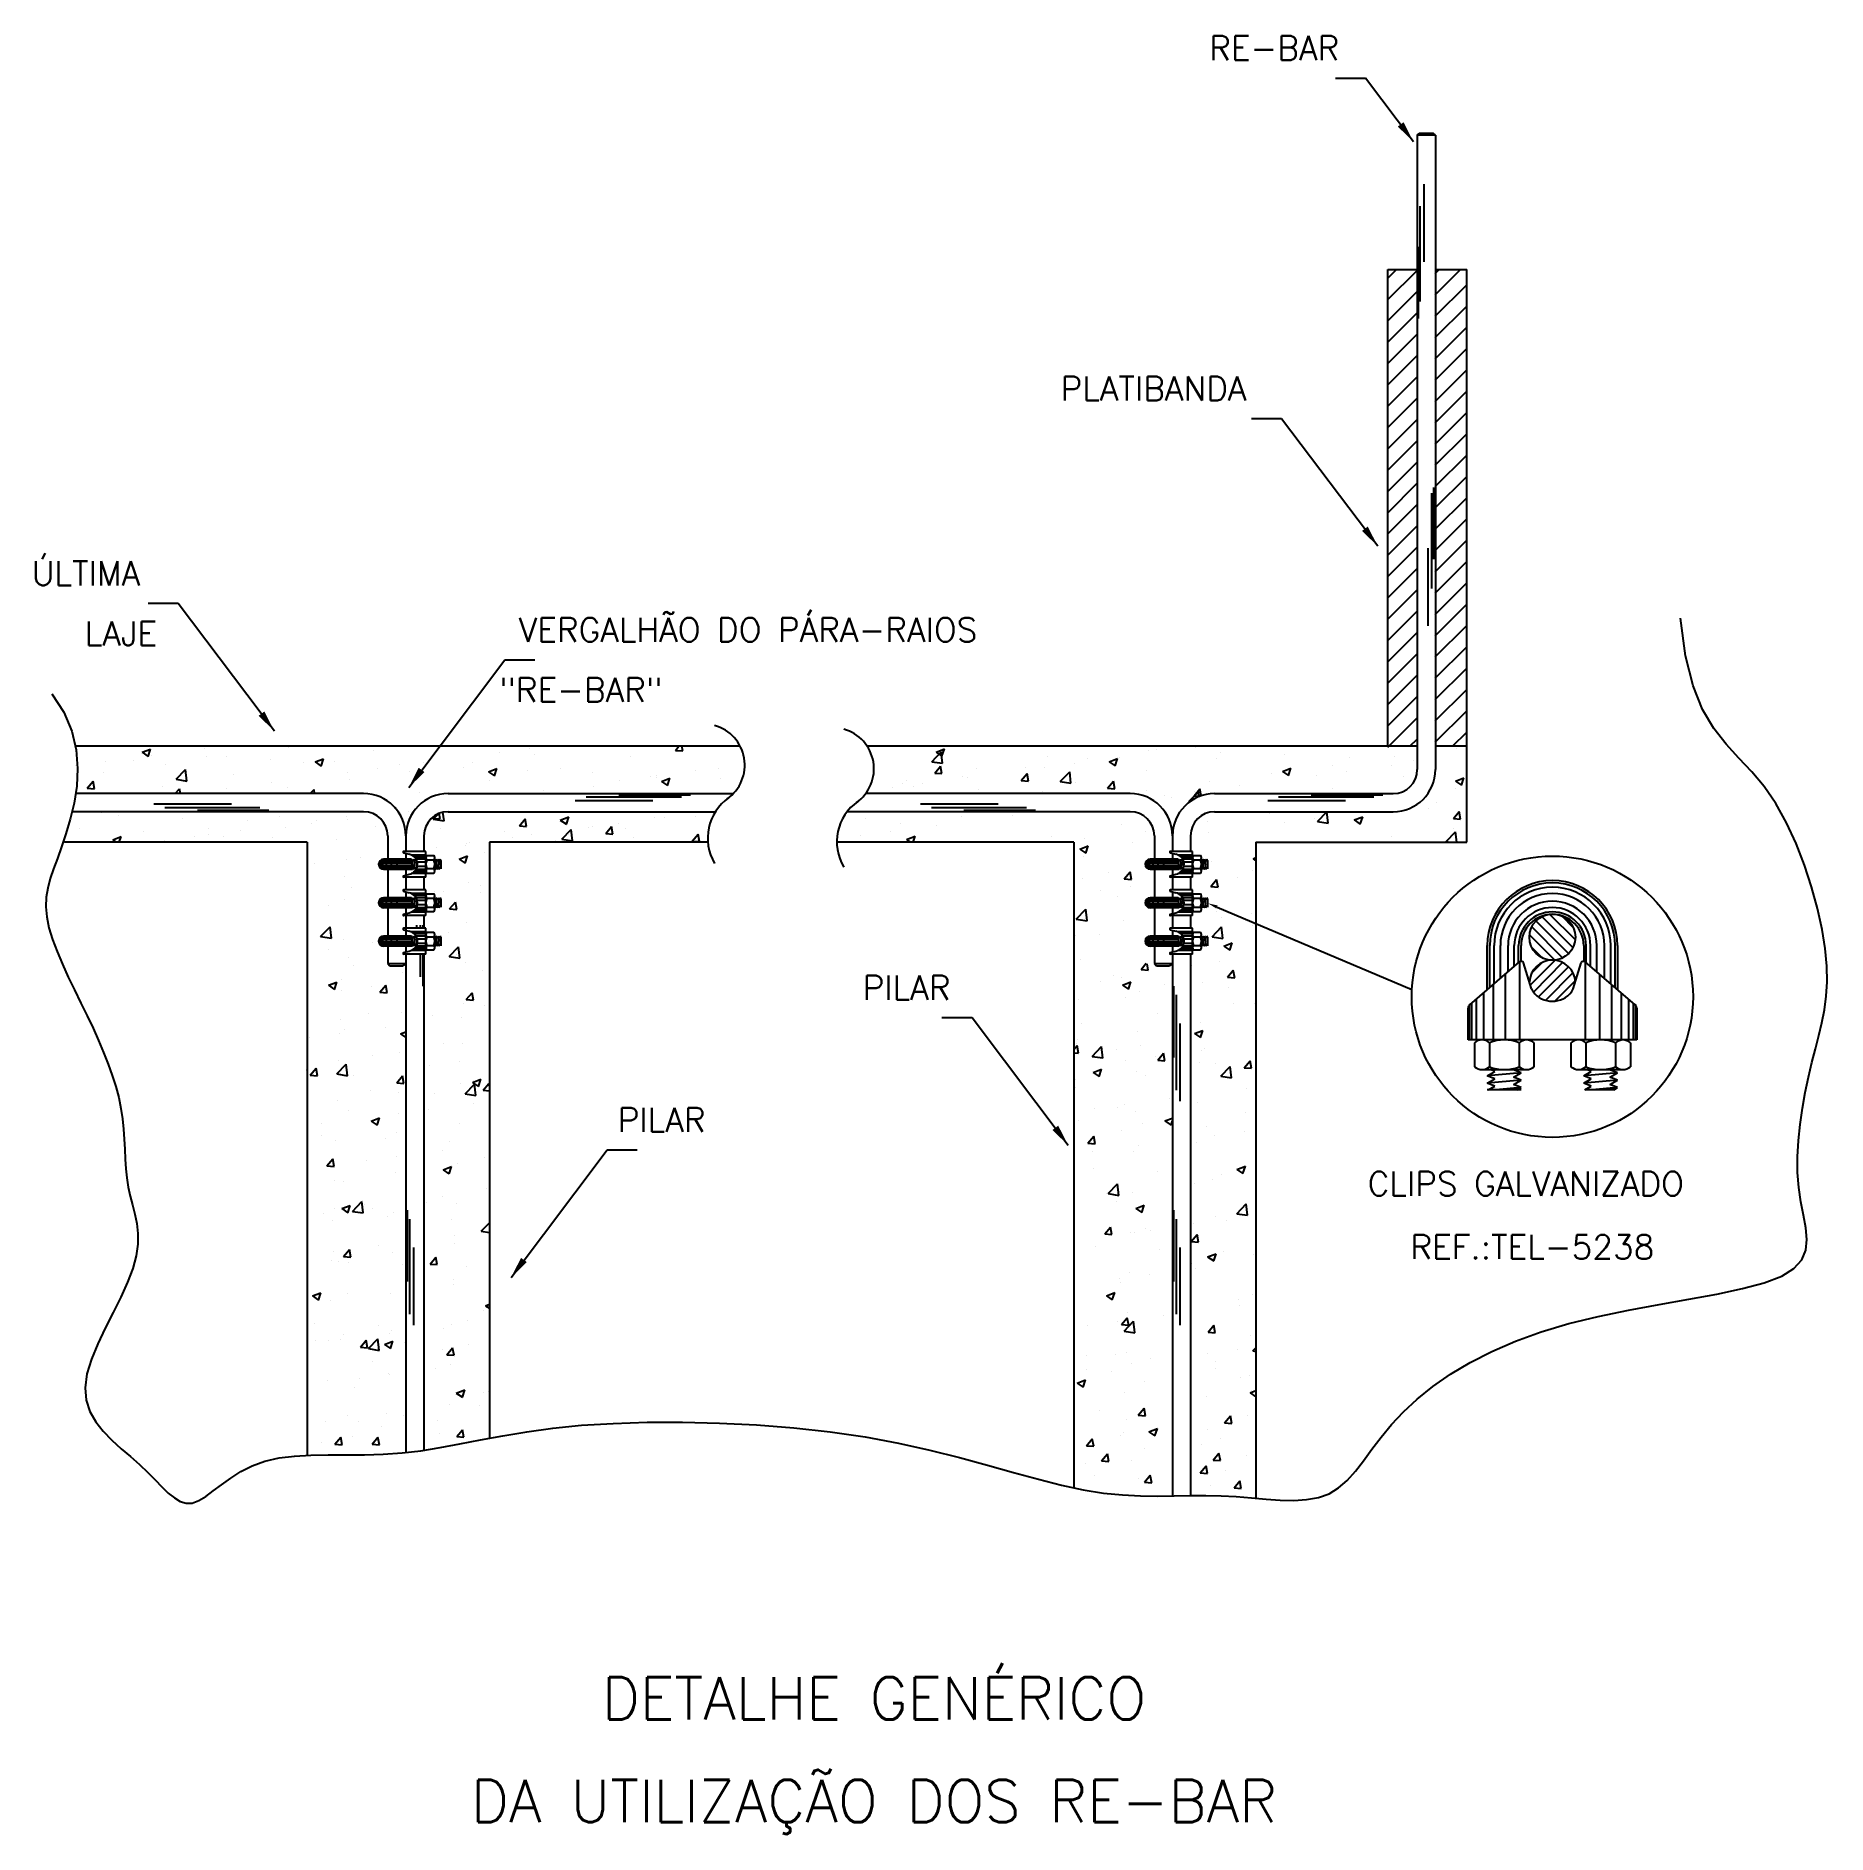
# Model space of a CAD drawing. Header units: millimetres. Extents: x -6590.6 to -6575.7, y -4438.3 to -4423.4.
import ezdxf
from ezdxf.enums import TextEntityAlignment as Align

# ---------------------------------------------------------------- set-up
doc = ezdxf.new("R2010")
doc.units = ezdxf.units.MM
doc.header["$LTSCALE"] = 10
doc.layers.add('Termotécnica', color=7, linetype='Continuous')
doc.styles.add('60CL', font='romans.shx', dxfattribs={"height": 1.5})
doc.styles.add('r140', font='romans.shx')
doc.styles.add('r80', font='romans.shx')

msp = doc.modelspace()

# ---------------------------------------------------------------- texts
at = {"layer": 'Termotécnica', "color": 2, "style": 'r80'}
for s, p in [('RE-BAR', (-6580.859, -4423.564)), ('PLATIBANDA', (-6582.092, -4426.39)), ('ÚLTIMA', (-6590.63, -4427.923)), ('LAJE', (-6590.19, -4428.423)), ('VERGALHÃO DO PÁRA-RAIOS', (-6586.589, -4428.391)), ('"RE-BAR"', (-6586.75, -4428.89)), ('PILAR', (-6583.734, -4431.361)), ('PILAR', (-6585.767, -4432.457))]:
    msp.add_text(s, height=0.2, dxfattribs=at).set_placement(p)
at = {"layer": 'Termotécnica', "color": 3, "style": '60CL'}
for s, p in [('CLIPS GALVANIZADO', (-6579.544, -4432.987)), ('REF.:TEL-5238', (-6579.189, -4433.512))]:
    msp.add_text(s, height=0.20012, dxfattribs=at).set_placement(p)
at = {"layer": 'Termotécnica', "color": 5, "style": 'r140'}
for s, p in [('DETALHE GENÉRICO', (-6583.64, -4437.437)), ('DA UTILIZAÇÃO DOS RE-BAR', (-6583.64, -4438.289))]:
    msp.add_text(s, height=0.35, dxfattribs=at).set_placement(p, align=Align.BOTTOM_CENTER)

# ---------------------------------------------------------------- blocks, each defined once
blk = doc.blocks.new('*X2')
at = {"color": 0, "linetype": 'Continuous'}
for p, q in [((5209.7, 2133.8), (5216.9, 2141)), ((5209.7, 2116.1), (5234, 2140.4)), ((5249, 2120.1), (5270, 2141)), ((5249, 2137.8), (5252.3, 2141)), ((5209.7, 2098.4), (5234, 2122.8)), ((5249, 2102.4), (5275.1, 2128.5)), ((5209.7, 2080.8), (5234, 2105.1)), ((5249, 2084.7), (5275.1, 2110.8)), ((5249, 2067.1), (5275.1, 2093.2)), ((5209.7, 2063.1), (5234, 2087.4)), ((5249, 2049.4), (5275.1, 2075.5)), ((5209.7, 2045.4), (5234, 2069.7)), ((5209.7, 2027.7), (5234, 2052.1)), ((5249, 2031.7), (5275.1, 2057.8)), ((5209.7, 2010), (5234, 2034.4)), ((5249, 2014), (5275.1, 2040.1)), ((5209.7, 1992.4), (5234, 2016.7)), ((5249, 1996.3), (5275.1, 2022.4)), ((5249, 1978.7), (5275.1, 2004.8)), ((5209.7, 1974.7), (5234, 1999)), ((5249, 1961), (5275.1, 1987.1)), ((5209.7, 1957), (5234, 1981.3)), ((5249, 1943.3), (5275.1, 1969.4)), ((5209.7, 1939.3), (5234, 1963.7)), ((5209.7, 1921.7), (5234, 1946)), ((5249, 1925.6), (5275.1, 1951.7)), ((5209.7, 1904), (5234, 1928.3)), ((5249, 1908), (5275.1, 1934.1)), ((5209.7, 1886.3), (5234, 1910.6)), ((5249, 1890.3), (5275.1, 1916.4)), ((5249, 1872.6), (5275.1, 1898.7)), ((5209.7, 1868.6), (5234, 1893)), ((5249, 1854.9), (5275.1, 1881)), ((5209.7, 1850.9), (5234, 1875.3)), ((5209.7, 1833.3), (5234, 1857.6)), ((5249, 1837.2), (5275.1, 1863.3)), ((5209.7, 1815.6), (5234, 1839.9)), ((5249, 1819.6), (5275.1, 1845.7)), ((5209.7, 1797.9), (5234, 1822.2)), ((5249, 1801.9), (5275.1, 1828)), ((5249, 1784.2), (5275.1, 1810.3)), ((5209.7, 1780.2), (5234, 1804.6)), ((5249, 1766.5), (5275.1, 1792.6)), ((5209.7, 1762.6), (5234, 1786.9)), ((5209.7, 1744.9), (5234, 1769.2)), ((5249, 1748.9), (5275.1, 1775)), ((5228, 1745.5), (5234, 1751.5)), ((5263.3, 1745.5), (5275.1, 1757.3))]:
    blk.add_line(p, q, dxfattribs=at)
blk = doc.blocks.new('*X1')
at = {"color": 0}
for p, q in [((4855.8, 1687.5), (4855.8, 1687.5)), ((4897.9, 1688.2), (4897.9, 1688.2)), ((4753.9, 1674.1), (4753.9, 1674.1)), ((4771.9, 1671.6), (4771.9, 1671.6)), ((4775.9, 1685.3), (4775.9, 1685.3)), ((4796.9, 1674.9), (4796.9, 1674.9)), ((4805.3, 1681.1), (4805.3, 1681.1)), ((4834.8, 1679.9), (4834.8, 1679.9)), ((4989, 1680.3), (4989, 1680.3)), ((5008.4, 1675.2), (5008.4, 1675.2)), ((4810.3, 1668.1), (4817.3, 1670.8)), ((4810.3, 1668.1), (4813.4, 1666)), ((4815.7, 1666), (4817.3, 1670.8)), ((4930.7, 1670.3), (4930.7, 1670.3)), ((4954, 1660.1), (4961, 1662.8)), ((4954, 1660.1), (4959, 1656.8)), ((4957.9, 1668.8), (4957.9, 1668.8)), ((4959, 1656.8), (4961, 1662.8)), ((4997.7, 1665.3), (4997.7, 1665.3)), ((4956.9, 1654.3), (4956.9, 1654.3)), ((4990.9, 1635.5), (4995.8, 1641.2)), ((4996.9, 1635), (4995.8, 1641.2)), ((4956.6, 1635.5), (4956.6, 1635.5)), ((4978, 1640.9), (4978, 1640.9)), ((4990.9, 1635.5), (4996.9, 1635)), ((4996.4, 1629.2), (4996.4, 1629.2)), ((4971.4, 1625.9), (4971.4, 1625.9)), ((4984.9, 1620.7), (4984.9, 1620.7)), ((4951.1, 1602.2), (4958.9, 1610.3)), ((4951.1, 1602.2), (4960, 1600.8)), ((4955.4, 1602.2), (4955.4, 1602.2)), ((4960, 1600.8), (4958.9, 1610.3)), ((4990.4, 1601.2), (4990.4, 1601.2)), ((4950.5, 1588.7), (4950.5, 1588.7)), ((4970.1, 1589.7), (4970.1, 1589.7)), ((4954.2, 1568.9), (4954.2, 1568.9)), ((4981.7, 1555.3), (4981.7, 1555.3)), ((4988.7, 1553.7), (4988.7, 1553.7)), ((5004.8, 1560.3), (5009.2, 1565.5)), ((5004.8, 1560.3), (5010.8, 1559.8)), ((5010.8, 1559.8), (5009.8, 1564.9)), ((4970.9, 1550.1), (4970.9, 1550.1)), ((4989.4, 1547.4), (4996.4, 1550)), ((4989.4, 1547.4), (4994.3, 1544)), ((4994.3, 1544), (4996.4, 1550)), ((5003.5, 1542), (5003.5, 1542)), ((5024.3, 1547.9), (5024.3, 1547.9)), ((4953, 1535.6), (4953, 1535.6)), ((4992, 1536.7), (4992, 1536.7)), ((5018.5, 1524.2), (5018.5, 1524.2)), ((4955.4, 1515.9), (4955.4, 1515.9)), ((5002.3, 1508.7), (5002.3, 1508.7)), ((4949.1, 1493.9), (4951.8, 1497.1)), ((4951, 1499.3), (4951, 1499.3)), ((4951.8, 1502.3), (4951.8, 1502.3)), ((4953, 1490.8), (4951.8, 1497.1)), ((4964.3, 1488.2), (4972.1, 1496.3)), ((4973.2, 1486.8), (4972.1, 1496.3)), ((4984.6, 1494), (4984.6, 1494)), ((5004.4, 1497), (5004.4, 1497)), ((4949.1, 1491.1), (4952.9, 1490.8)), ((4964.3, 1488.2), (4973.2, 1486.9)), ((4965, 1474.8), (4972, 1477.5)), ((4970, 1471.5), (4972, 1477.5)), ((4992.2, 1484.7), (4992.2, 1484.7)), ((5017.2, 1488), (5017.2, 1488)), ((5018.7, 1485.1), (5023.5, 1490.8)), ((5018.7, 1485.1), (5024.7, 1484.5)), ((5024.7, 1484.5), (5023.5, 1490.8)), ((4950.6, 1469), (4950.6, 1469)), ((4965, 1474.8), (4970, 1471.5)), ((5001.1, 1475.4), (5001.1, 1475.4)), ((5008.5, 1472.1), (5008.5, 1472.1)), ((4950.2, 1462.1), (4950.2, 1462.1)), ((4990.9, 1448.6), (4990.9, 1448.6)), ((5028.8, 1453.6), (5028.8, 1453.6)), ((4949.3, 1435.8), (4949.3, 1435.8)), ((4952.6, 1434.8), (4952.6, 1434.8)), ((4965.9, 1445.3), (4965.9, 1445.3)), ((4984.9, 1445.9), (4984.9, 1445.9)), ((4999.9, 1442.2), (4999.9, 1442.2)), ((5006, 1432.5), (5006, 1432.5)), ((5024.7, 1434.6), (5030.9, 1436.9)), ((5024.7, 1434.6), (5029.7, 1431.2)), ((5029.7, 1431.2), (5030.9, 1434.7)), ((4960.8, 1416.1), (4965.7, 1421.9)), ((4966.8, 1415.6), (4965.7, 1421.9)), ((4988.4, 1427.1), (4988.4, 1427.1)), ((4960.8, 1416.1), (4966.8, 1415.6)), ((4964.6, 1409.1), (4964.6, 1409.1)), ((4998.6, 1408.9), (4998.6, 1408.9)), ((5002.5, 1414.1), (5002.5, 1414.1)), ((4965, 1395.1), (4965, 1395.1)), ((5018.4, 1392.9), (5018.4, 1392.9)), ((4976.2, 1374.7), (4976.2, 1374.7)), ((4977.6, 1374.3), (4985.4, 1382.4)), ((4977.6, 1374.3), (4986.5, 1372.9)), ((4986.5, 1372.9), (4985.4, 1382.4)), ((4997.4, 1375.6), (4997.4, 1375.6)), ((4984.3, 1367.4), (4984.3, 1367.4)), ((5000.4, 1362.1), (5007.4, 1364.7)), ((5000.4, 1362.1), (5005.4, 1358.7)), ((5005.4, 1358.7), (5007.4, 1364.7)), ((4974.7, 1340.9), (4979.5, 1346.6)), ((4980.7, 1340.4), (4979.5, 1346.6)), ((5008.2, 1345.5), (5008.2, 1345.5)), ((5013, 1343.6), (5013, 1343.6)), ((4949.9, 1335.5), (4949.9, 1335.5)), ((4949.9, 1335.2), (4949.9, 1335.2)), ((4966.7, 1330.6), (4966.7, 1330.6)), ((4974.7, 1340.9), (4980.7, 1340.4)), ((4996.2, 1342.3), (4996.2, 1342.3)), ((4999, 1341.8), (4999, 1341.8)), ((5020, 1328.3), (5020, 1328.3)), ((4986.7, 1304.1), (4986.7, 1304.1)), ((4988.1, 1300.5), (4988.1, 1300.5)), ((4995, 1309), (4995, 1309)), ((5011.8, 1307.4), (5011.8, 1307.4)), ((4976.1, 1289.5), (4983.1, 1292.2)), ((4976.1, 1289.5), (4981, 1286.2)), ((4979.1, 1290.9), (4979.1, 1290.9)), ((4981, 1286.2), (4983.1, 1292.2)), ((4988.6, 1265.7), (4993.4, 1271.4)), ((4990.8, 1260.3), (4998.6, 1268.4)), ((4994.6, 1265.1), (4993.4, 1271.4)), ((4993.8, 1275.7), (4993.8, 1275.7)), ((4999.7, 1258.9), (4998.6, 1268.4)), ((5023.3, 1273), (5023.3, 1273)), ((4960.4, 1264.7), (4960.4, 1264.7)), ((4985.5, 1268), (4985.5, 1268)), ((4988.6, 1265.7), (4994.6, 1265.2)), ((4990.8, 1260.3), (4999.7, 1258.9)), ((4959.6, 1239.8), (4959.6, 1239.8)), ((4984, 1240.8), (4984, 1240.8)), ((4992.6, 1242.4), (4992.6, 1242.4)), ((4959.2, 1228.5), (4959.2, 1228.5)), ((4980.7, 1226.4), (4980.7, 1226.4)), ((4997, 1233.5), (4997, 1233.5)), ((5013, 1237.6), (5013, 1237.6)), ((4949.6, 1208.8), (4949.6, 1208.8)), ((4951.7, 1217), (4958.7, 1219.7)), ((4951.7, 1217), (4956.7, 1213.7)), ((4956.7, 1213.7), (4958.7, 1219.7)), ((4991.3, 1209.1), (4991.3, 1209.1)), ((5007.9, 1218.8), (5007.9, 1218.8)), ((4970.7, 1194.1), (4970.7, 1194.1)), ((5002.5, 1190.5), (5007.3, 1196.2)), ((5008.4, 1189.9), (5007.3, 1196.2)), ((4993.1, 1186.7), (4993.1, 1186.7)), ((5002.5, 1190.5), (5008.4, 1189.9)), ((5011.4, 1176.8), (5018.4, 1179.5)), ((5016.4, 1173.4), (5018.4, 1179.5)), ((4987.8, 1173.8), (4987.8, 1173.8)), ((4990.1, 1175.8), (4990.1, 1175.8)), ((5011.4, 1176.8), (5016.4, 1173.4)), ((5007.6, 1162.9), (5007.6, 1162.9))]:
    blk.add_line(p, q, dxfattribs=at)

# ---------------------------------------------------------------- linework, layer by layer
at = {"layer": 'Termotécnica', "color": 2}
for p, q in [((-6579.812, -4423.714), (-6579.562, -4423.714)), ((-6579.163, -4424.243), (-6579.562, -4423.714)), ((-6578.998, -4424.172), (-6579.117, -4424.172)), ((-6579.376, -4425.303), (-6579.132, -4425.303)), ((-6579.376, -4429.258), (-6579.376, -4425.303)), ((-6578.982, -4425.303), (-6578.721, -4425.303)), ((-6578.721, -4429.258), (-6578.721, -4425.303)), ((-6580.258, -4426.54), (-6580.508, -4426.54)), ((-6579.46, -4427.598), (-6580.258, -4426.54)), ((-6589.415, -4428.074), (-6589.665, -4428.074)), ((-6588.617, -4429.132), (-6589.415, -4428.074)), ((-6587.502, -4429.599), (-6586.705, -4428.541)), ((-6586.705, -4428.541), (-6586.455, -4428.541)), ((-6587.544, -4430.142), (-6587.499, -4430.154)), ((-6587.359, -4430.13), (-6587.543, -4430.13)), ((-6587.359, -4430.16), (-6587.481, -4430.16)), ((-6587.359, -4430.344), (-6587.359, -4430.13)), ((-6587.359, -4430.182), (-6587.359, -4430.292)), ((-6587.352, -4430.163), (-6587.293, -4430.163)), ((-6587.285, -4430.292), (-6587.285, -4430.182)), ((-6581.182, -4430.142), (-6581.137, -4430.154)), ((-6580.997, -4430.13), (-6581.181, -4430.13)), ((-6580.997, -4430.16), (-6581.119, -4430.16)), ((-6580.997, -4430.344), (-6580.997, -4430.13)), ((-6580.997, -4430.182), (-6580.997, -4430.292)), ((-6580.99, -4430.163), (-6580.931, -4430.163)), ((-6580.924, -4430.292), (-6580.924, -4430.182)), ((-6587.478, -4430.195), (-6587.71, -4430.195)), ((-6587.471, -4430.279), (-6587.71, -4430.279)), ((-6587.544, -4430.332), (-6587.499, -4430.32)), ((-6587.359, -4430.314), (-6587.481, -4430.314)), ((-6587.478, -4430.195), (-6587.471, -4430.279)), ((-6587.467, -4430.214), (-6587.478, -4430.195)), ((-6587.463, -4430.26), (-6587.471, -4430.279)), ((-6587.46, -4430.195), (-6587.467, -4430.214)), ((-6587.453, -4430.279), (-6587.463, -4430.26)), ((-6587.449, -4430.214), (-6587.46, -4430.195)), ((-6587.445, -4430.26), (-6587.453, -4430.279)), ((-6587.442, -4430.195), (-6587.449, -4430.214)), ((-6587.438, -4430.273), (-6587.445, -4430.26)), ((-6587.437, -4430.203), (-6587.442, -4430.195)), ((-6587.352, -4430.2), (-6587.293, -4430.2)), ((-6587.352, -4430.273), (-6587.293, -4430.273)), ((-6587.352, -4430.31), (-6587.293, -4430.31)), ((-6587.278, -4430.195), (-6587.285, -4430.214)), ((-6587.285, -4430.214), (-6587.285, -4430.213)), ((-6587.281, -4430.26), (-6587.285, -4430.271)), ((-6587.27, -4430.279), (-6587.281, -4430.26)), ((-6587.267, -4430.214), (-6587.278, -4430.195)), ((-6587.263, -4430.26), (-6587.27, -4430.279)), ((-6587.259, -4430.195), (-6587.267, -4430.214)), ((-6587.252, -4430.279), (-6587.263, -4430.26)), ((-6587.249, -4430.214), (-6587.259, -4430.195)), ((-6587.245, -4430.26), (-6587.252, -4430.279)), ((-6587.241, -4430.195), (-6587.249, -4430.214)), ((-6587.236, -4430.275), (-6587.245, -4430.26)), ((-6587.236, -4430.205), (-6587.241, -4430.195)), ((-6587.236, -4430.205), (-6587.236, -4430.275)), ((-6581.116, -4430.195), (-6581.348, -4430.195)), ((-6581.109, -4430.279), (-6581.348, -4430.279)), ((-6581.182, -4430.332), (-6581.137, -4430.32)), ((-6580.997, -4430.314), (-6581.119, -4430.314)), ((-6581.106, -4430.214), (-6581.116, -4430.195)), ((-6581.116, -4430.195), (-6581.109, -4430.279)), ((-6581.101, -4430.26), (-6581.109, -4430.279)), ((-6581.098, -4430.195), (-6581.106, -4430.214)), ((-6581.091, -4430.279), (-6581.101, -4430.26)), ((-6581.087, -4430.214), (-6581.098, -4430.195)), ((-6581.083, -4430.26), (-6581.091, -4430.279)), ((-6581.08, -4430.195), (-6581.087, -4430.214)), ((-6581.076, -4430.273), (-6581.083, -4430.26)), ((-6581.075, -4430.203), (-6581.08, -4430.195)), ((-6580.99, -4430.2), (-6580.931, -4430.2)), ((-6580.99, -4430.273), (-6580.931, -4430.273)), ((-6580.99, -4430.31), (-6580.931, -4430.31)), ((-6580.923, -4430.214), (-6580.924, -4430.213)), ((-6580.919, -4430.26), (-6580.924, -4430.271)), ((-6580.916, -4430.195), (-6580.923, -4430.214)), ((-6580.908, -4430.279), (-6580.919, -4430.26)), ((-6580.905, -4430.214), (-6580.916, -4430.195)), ((-6580.901, -4430.26), (-6580.908, -4430.279)), ((-6580.897, -4430.195), (-6580.905, -4430.214)), ((-6580.89, -4430.279), (-6580.901, -4430.26)), ((-6580.887, -4430.214), (-6580.897, -4430.195)), ((-6580.883, -4430.26), (-6580.89, -4430.279)), ((-6580.879, -4430.195), (-6580.887, -4430.214)), ((-6580.874, -4430.275), (-6580.883, -4430.26)), ((-6580.874, -4430.205), (-6580.879, -4430.195)), ((-6580.874, -4430.205), (-6580.874, -4430.275)), ((-6587.544, -4430.461), (-6587.499, -4430.473)), ((-6587.359, -4430.344), (-6587.543, -4430.344)), ((-6587.359, -4430.449), (-6587.543, -4430.449)), ((-6587.359, -4430.479), (-6587.481, -4430.479)), ((-6587.359, -4430.663), (-6587.359, -4430.449)), ((-6587.352, -4430.482), (-6587.293, -4430.482)), ((-6581.182, -4430.461), (-6581.137, -4430.473)), ((-6580.997, -4430.344), (-6581.181, -4430.344)), ((-6580.997, -4430.449), (-6581.181, -4430.449)), ((-6580.997, -4430.479), (-6581.119, -4430.479)), ((-6580.997, -4430.663), (-6580.997, -4430.449)), ((-6580.99, -4430.482), (-6580.931, -4430.482)), ((-6587.478, -4430.514), (-6587.71, -4430.514)), ((-6587.471, -4430.598), (-6587.71, -4430.598)), ((-6587.544, -4430.651), (-6587.499, -4430.639)), ((-6587.359, -4430.633), (-6587.481, -4430.633)), ((-6587.467, -4430.533), (-6587.478, -4430.514)), ((-6587.478, -4430.514), (-6587.471, -4430.598)), ((-6587.463, -4430.579), (-6587.471, -4430.598)), ((-6587.46, -4430.514), (-6587.467, -4430.533)), ((-6587.453, -4430.598), (-6587.463, -4430.579)), ((-6587.449, -4430.533), (-6587.46, -4430.514)), ((-6587.445, -4430.579), (-6587.453, -4430.598)), ((-6587.442, -4430.514), (-6587.449, -4430.533)), ((-6587.438, -4430.592), (-6587.445, -4430.579)), ((-6587.437, -4430.522), (-6587.442, -4430.514)), ((-6587.359, -4430.501), (-6587.359, -4430.611)), ((-6587.352, -4430.519), (-6587.293, -4430.519)), ((-6587.352, -4430.592), (-6587.293, -4430.592)), ((-6587.352, -4430.629), (-6587.293, -4430.629)), ((-6587.285, -4430.611), (-6587.285, -4430.501)), ((-6587.278, -4430.514), (-6587.285, -4430.533)), ((-6587.285, -4430.533), (-6587.285, -4430.532)), ((-6587.281, -4430.579), (-6587.285, -4430.59)), ((-6587.27, -4430.598), (-6587.281, -4430.579)), ((-6587.267, -4430.533), (-6587.278, -4430.514)), ((-6587.263, -4430.579), (-6587.27, -4430.598)), ((-6587.259, -4430.514), (-6587.267, -4430.533)), ((-6587.252, -4430.598), (-6587.263, -4430.579)), ((-6587.249, -4430.533), (-6587.259, -4430.514)), ((-6587.245, -4430.579), (-6587.252, -4430.598)), ((-6587.241, -4430.514), (-6587.249, -4430.533)), ((-6587.236, -4430.594), (-6587.245, -4430.579)), ((-6587.236, -4430.523), (-6587.241, -4430.514)), ((-6587.236, -4430.523), (-6587.236, -4430.594)), ((-6581.116, -4430.514), (-6581.348, -4430.514)), ((-6581.109, -4430.598), (-6581.348, -4430.598)), ((-6581.182, -4430.651), (-6581.137, -4430.639)), ((-6580.997, -4430.633), (-6581.119, -4430.633)), ((-6581.116, -4430.514), (-6581.109, -4430.598)), ((-6581.106, -4430.533), (-6581.116, -4430.514)), ((-6581.101, -4430.579), (-6581.109, -4430.598)), ((-6581.098, -4430.514), (-6581.106, -4430.533)), ((-6581.091, -4430.598), (-6581.101, -4430.579)), ((-6581.087, -4430.533), (-6581.098, -4430.514)), ((-6581.083, -4430.579), (-6581.091, -4430.598)), ((-6581.08, -4430.514), (-6581.087, -4430.533)), ((-6581.076, -4430.592), (-6581.083, -4430.579)), ((-6581.075, -4430.522), (-6581.08, -4430.514)), ((-6580.997, -4430.501), (-6580.997, -4430.611)), ((-6580.99, -4430.519), (-6580.931, -4430.519)), ((-6580.99, -4430.592), (-6580.931, -4430.592)), ((-6580.99, -4430.629), (-6580.931, -4430.629)), ((-6580.924, -4430.611), (-6580.924, -4430.501)), ((-6580.923, -4430.533), (-6580.924, -4430.532)), ((-6580.919, -4430.579), (-6580.924, -4430.59)), ((-6580.916, -4430.514), (-6580.923, -4430.533)), ((-6580.908, -4430.598), (-6580.919, -4430.579)), ((-6580.905, -4430.533), (-6580.916, -4430.514)), ((-6580.901, -4430.579), (-6580.908, -4430.598)), ((-6580.897, -4430.514), (-6580.905, -4430.533)), ((-6580.89, -4430.598), (-6580.901, -4430.579)), ((-6580.887, -4430.533), (-6580.897, -4430.514)), ((-6580.883, -4430.579), (-6580.89, -4430.598)), ((-6580.879, -4430.514), (-6580.887, -4430.533)), ((-6580.874, -4430.594), (-6580.883, -4430.579)), ((-6580.874, -4430.523), (-6580.879, -4430.514)), ((-6580.874, -4430.523), (-6580.874, -4430.594)), ((-6580.794, -4430.592), (-6579.177, -4431.277)), ((-6587.544, -4430.78), (-6587.499, -4430.792)), ((-6587.359, -4430.663), (-6587.543, -4430.663)), ((-6587.359, -4430.768), (-6587.543, -4430.768)), ((-6587.359, -4430.982), (-6587.359, -4430.768)), ((-6581.182, -4430.78), (-6581.137, -4430.792)), ((-6580.997, -4430.663), (-6581.181, -4430.663)), ((-6580.997, -4430.768), (-6581.181, -4430.768)), ((-6580.997, -4430.982), (-6580.997, -4430.768)), ((-6587.478, -4430.833), (-6587.71, -4430.833)), ((-6587.471, -4430.916), (-6587.71, -4430.916)), ((-6587.359, -4430.798), (-6587.481, -4430.798)), ((-6587.478, -4430.833), (-6587.471, -4430.916)), ((-6587.467, -4430.851), (-6587.478, -4430.833)), ((-6587.463, -4430.898), (-6587.471, -4430.916)), ((-6587.46, -4430.833), (-6587.467, -4430.851)), ((-6587.453, -4430.916), (-6587.463, -4430.898)), ((-6587.449, -4430.851), (-6587.46, -4430.833)), ((-6587.445, -4430.898), (-6587.453, -4430.916)), ((-6587.442, -4430.833), (-6587.449, -4430.851)), ((-6587.438, -4430.911), (-6587.445, -4430.898)), ((-6587.437, -4430.841), (-6587.442, -4430.833)), ((-6587.359, -4430.82), (-6587.359, -4430.93)), ((-6587.352, -4430.801), (-6587.293, -4430.801)), ((-6587.352, -4430.838), (-6587.293, -4430.838)), ((-6587.352, -4430.911), (-6587.293, -4430.911)), ((-6587.285, -4430.93), (-6587.285, -4430.82)), ((-6587.278, -4430.833), (-6587.285, -4430.851)), ((-6587.285, -4430.851), (-6587.285, -4430.851)), ((-6587.281, -4430.898), (-6587.285, -4430.909)), ((-6587.27, -4430.916), (-6587.281, -4430.898)), ((-6587.267, -4430.851), (-6587.278, -4430.833)), ((-6587.263, -4430.898), (-6587.27, -4430.916)), ((-6587.259, -4430.833), (-6587.267, -4430.851)), ((-6587.252, -4430.916), (-6587.263, -4430.898)), ((-6587.249, -4430.851), (-6587.259, -4430.833)), ((-6587.245, -4430.898), (-6587.252, -4430.916)), ((-6587.241, -4430.833), (-6587.249, -4430.851)), ((-6587.236, -4430.913), (-6587.245, -4430.898)), ((-6587.236, -4430.842), (-6587.241, -4430.833)), ((-6587.236, -4430.842), (-6587.236, -4430.913)), ((-6581.116, -4430.833), (-6581.348, -4430.833)), ((-6581.109, -4430.916), (-6581.348, -4430.916)), ((-6580.997, -4430.798), (-6581.119, -4430.798)), ((-6581.106, -4430.851), (-6581.116, -4430.833)), ((-6581.116, -4430.833), (-6581.109, -4430.916)), ((-6581.101, -4430.898), (-6581.109, -4430.916)), ((-6581.098, -4430.833), (-6581.106, -4430.851)), ((-6581.091, -4430.916), (-6581.101, -4430.898)), ((-6581.087, -4430.851), (-6581.098, -4430.833)), ((-6581.083, -4430.898), (-6581.091, -4430.916)), ((-6581.08, -4430.833), (-6581.087, -4430.851)), ((-6581.076, -4430.911), (-6581.083, -4430.898)), ((-6581.075, -4430.841), (-6581.08, -4430.833)), ((-6580.997, -4430.82), (-6580.997, -4430.93)), ((-6580.99, -4430.801), (-6580.931, -4430.801)), ((-6580.99, -4430.838), (-6580.931, -4430.838)), ((-6580.99, -4430.911), (-6580.931, -4430.911)), ((-6580.924, -4430.93), (-6580.924, -4430.82)), ((-6580.923, -4430.851), (-6580.924, -4430.851)), ((-6580.919, -4430.898), (-6580.924, -4430.909)), ((-6580.916, -4430.833), (-6580.923, -4430.851)), ((-6580.908, -4430.916), (-6580.919, -4430.898)), ((-6580.905, -4430.851), (-6580.916, -4430.833)), ((-6580.901, -4430.898), (-6580.908, -4430.916)), ((-6580.897, -4430.833), (-6580.905, -4430.851)), ((-6580.89, -4430.916), (-6580.901, -4430.898)), ((-6580.887, -4430.851), (-6580.897, -4430.833)), ((-6580.883, -4430.898), (-6580.89, -4430.916)), ((-6580.879, -4430.833), (-6580.887, -4430.851)), ((-6580.874, -4430.913), (-6580.883, -4430.898)), ((-6580.874, -4430.842), (-6580.879, -4430.833)), ((-6580.874, -4430.842), (-6580.874, -4430.913)), ((-6578.551, -4431.277), (-6578.551, -4430.912)), ((-6578.271, -4431.042), (-6578.271, -4430.912)), ((-6577.751, -4430.912), (-6577.751, -4431.042)), ((-6577.471, -4430.912), (-6577.471, -4431.277)), ((-6587.676, -4431.061), (-6587.526, -4431.061)), ((-6587.676, -4431.061), (-6587.658, -4431.079)), ((-6587.658, -4431.079), (-6587.551, -4431.079)), ((-6587.526, -4431.061), (-6587.551, -4431.079)), ((-6587.544, -4430.97), (-6587.499, -4430.958)), ((-6587.359, -4430.982), (-6587.543, -4430.982)), ((-6587.359, -4430.952), (-6587.481, -4430.952)), ((-6587.352, -4430.948), (-6587.293, -4430.948)), ((-6581.314, -4431.061), (-6581.296, -4431.079)), ((-6581.314, -4431.061), (-6581.164, -4431.061)), ((-6581.296, -4431.079), (-6581.189, -4431.079)), ((-6581.164, -4431.061), (-6581.189, -4431.079)), ((-6581.182, -4430.97), (-6581.137, -4430.958)), ((-6580.997, -4430.982), (-6581.181, -4430.982)), ((-6580.997, -4430.952), (-6581.119, -4430.952)), ((-6580.99, -4430.948), (-6580.931, -4430.948)), ((-6578.697, -4431.402), (-6578.283, -4431.047)), ((-6578.283, -4431.047), (-6578.283, -4431.694)), ((-6578.184, -4431.27), (-6578.251, -4431.054)), ((-6577.839, -4431.27), (-6577.772, -4431.056)), ((-6577.325, -4431.402), (-6577.74, -4431.047)), ((-6577.74, -4431.047), (-6577.74, -4431.694)), ((-6582.827, -4431.511), (-6583.077, -4431.511)), ((-6582.029, -4432.569), (-6582.827, -4431.511)), ((-6578.711, -4431.694), (-6578.711, -4431.432)), ((-6577.311, -4431.432), (-6577.311, -4431.694)), ((-6577.311, -4431.694), (-6578.711, -4431.694)), ((-6578.657, -4431.718), (-6578.657, -4431.917)), ((-6578.225, -4431.694), (-6578.597, -4431.694)), ((-6578.534, -4431.718), (-6578.534, -4431.917)), ((-6578.287, -4431.718), (-6578.287, -4431.917)), ((-6578.164, -4431.718), (-6578.164, -4431.917)), ((-6577.857, -4431.718), (-6577.857, -4431.917)), ((-6577.425, -4431.694), (-6577.797, -4431.694)), ((-6577.734, -4431.718), (-6577.734, -4431.917)), ((-6577.487, -4431.718), (-6577.487, -4431.917)), ((-6577.364, -4431.718), (-6577.364, -4431.917)), ((-6578.595, -4431.941), (-6578.225, -4431.941)), ((-6578.551, -4431.991), (-6578.49, -4431.955)), ((-6578.49, -4431.955), (-6578.526, -4431.941)), ((-6578.333, -4431.942), (-6578.33, -4431.941)), ((-6578.271, -4431.967), (-6578.333, -4431.942)), ((-6578.333, -4432.003), (-6578.271, -4431.967)), ((-6577.795, -4431.941), (-6577.425, -4431.941)), ((-6577.751, -4431.991), (-6577.69, -4431.955)), ((-6577.69, -4431.955), (-6577.726, -4431.941)), ((-6577.533, -4431.942), (-6577.53, -4431.941)), ((-6577.471, -4431.967), (-6577.533, -4431.942)), ((-6577.533, -4432.003), (-6577.471, -4431.967)), ((-6578.49, -4432.017), (-6578.551, -4431.991)), ((-6578.551, -4432.053), (-6578.49, -4432.017)), ((-6578.49, -4432.078), (-6578.551, -4432.053)), ((-6578.271, -4432.108), (-6578.551, -4432.108)), ((-6578.541, -4432.108), (-6578.49, -4432.078)), ((-6578.302, -4432.108), (-6578.541, -4432.108)), ((-6578.271, -4432.029), (-6578.333, -4432.003)), ((-6578.333, -4432.065), (-6578.271, -4432.029)), ((-6578.271, -4432.09), (-6578.333, -4432.065)), ((-6578.302, -4432.108), (-6578.271, -4432.09)), ((-6577.69, -4432.017), (-6577.751, -4431.991)), ((-6577.751, -4432.053), (-6577.69, -4432.017)), ((-6577.69, -4432.078), (-6577.751, -4432.053)), ((-6577.741, -4432.108), (-6577.69, -4432.078)), ((-6577.502, -4432.108), (-6577.741, -4432.108)), ((-6577.471, -4432.029), (-6577.533, -4432.003)), ((-6577.533, -4432.065), (-6577.471, -4432.029)), ((-6577.471, -4432.09), (-6577.533, -4432.065)), ((-6577.502, -4432.108), (-6577.471, -4432.09)), ((-6586.653, -4433.666), (-6585.855, -4432.607)), ((-6585.855, -4432.607), (-6585.605, -4432.607))]:
    msp.add_line(p, q, dxfattribs=at)
at = {"layer": 'Termotécnica', "color": 2, "linetype": 'Continuous'}
for p, q in [((-6579.132, -4424.186), (-6579.117, -4424.172)), ((-6578.982, -4424.186), (-6578.998, -4424.172))]:
    msp.add_line(p, q, dxfattribs=at)
at = {"layer": 'Termotécnica', "color": 3}
for p, q in [((-6578.982, -4424.186), (-6579.132, -4424.186)), ((-6579.132, -4424.186), (-6579.132, -4429.451)), ((-6578.982, -4424.186), (-6578.982, -4429.451)), ((-6584.751, -4429.258), (-6590.269, -4429.258)), ((-6579.132, -4429.258), (-6583.697, -4429.258)), ((-6578.721, -4429.258), (-6578.982, -4429.258)), ((-6578.721, -4430.053), (-6578.721, -4429.258)), ((-6587.876, -4429.651), (-6590.267, -4429.651)), ((-6587.176, -4429.651), (-6584.809, -4429.651)), ((-6581.514, -4429.651), (-6583.71, -4429.651)), ((-6580.814, -4429.651), (-6579.332, -4429.651)), ((-6587.876, -4429.801), (-6590.296, -4429.801)), ((-6587.176, -4429.801), (-6584.957, -4429.801)), ((-6581.514, -4429.801), (-6583.864, -4429.801)), ((-6580.814, -4429.801), (-6579.332, -4429.801)), ((-6587.676, -4430.001), (-6587.676, -4430.195)), ((-6587.526, -4430.001), (-6587.526, -4430.13)), ((-6587.526, -4430.001), (-6587.526, -4430.13)), ((-6587.376, -4430.001), (-6587.376, -4430.13)), ((-6581.314, -4430.001), (-6581.314, -4430.195)), ((-6581.164, -4430.001), (-6581.164, -4430.13)), ((-6581.014, -4430.001), (-6581.014, -4430.13)), ((-6588.344, -4430.053), (-6590.359, -4430.053)), ((-6588.344, -4430.053), (-6588.344, -4435.141)), ((-6587.526, -4430.147), (-6587.526, -4430.195)), ((-6587.526, -4430.147), (-6587.526, -4430.195)), ((-6587.526, -4430.147), (-6587.526, -4430.195)), ((-6586.833, -4430.053), (-6586.833, -4434.999)), ((-6585.02, -4430.053), (-6586.833, -4430.053)), ((-6581.982, -4430.053), (-6583.949, -4430.053)), ((-6581.982, -4430.053), (-6581.982, -4435.411)), ((-6581.164, -4430.147), (-6581.164, -4430.195)), ((-6580.471, -4430.053), (-6578.721, -4430.053)), ((-6580.471, -4430.053), (-6580.471, -4435.497)), ((-6587.676, -4430.279), (-6587.676, -4430.514)), ((-6587.526, -4430.279), (-6587.526, -4430.327)), ((-6581.314, -4430.279), (-6581.314, -4430.514)), ((-6581.164, -4430.279), (-6581.164, -4430.327)), ((-6587.526, -4430.344), (-6587.526, -4430.449)), ((-6587.526, -4430.466), (-6587.526, -4430.514)), ((-6587.376, -4430.344), (-6587.376, -4430.449)), ((-6581.164, -4430.344), (-6581.164, -4430.449)), ((-6581.164, -4430.471), (-6581.164, -4430.514)), ((-6581.014, -4430.344), (-6581.014, -4430.449)), ((-6587.676, -4430.502), (-6587.676, -4430.514)), ((-6587.676, -4430.598), (-6587.676, -4430.833)), ((-6587.526, -4430.598), (-6587.526, -4430.646)), ((-6581.314, -4430.502), (-6581.314, -4430.514)), ((-6581.314, -4430.598), (-6581.314, -4430.833)), ((-6581.164, -4430.598), (-6581.164, -4430.646)), ((-6587.676, -4430.774), (-6587.676, -4430.833)), ((-6587.526, -4430.663), (-6587.526, -4430.768)), ((-6587.526, -4430.742), (-6587.526, -4430.833)), ((-6587.526, -4430.785), (-6587.526, -4430.833)), ((-6587.526, -4430.79), (-6587.526, -4430.833)), ((-6587.376, -4430.663), (-6587.376, -4430.768)), ((-6587.376, -4430.742), (-6587.376, -4430.768)), ((-6581.164, -4430.663), (-6581.164, -4430.768)), ((-6581.164, -4430.785), (-6581.164, -4430.833)), ((-6581.164, -4430.79), (-6581.164, -4430.833)), ((-6581.014, -4430.663), (-6581.014, -4430.768)), ((-6587.676, -4430.821), (-6587.676, -4430.833)), ((-6587.676, -4430.916), (-6587.676, -4431.061)), ((-6587.526, -4430.916), (-6587.526, -4430.965)), ((-6587.526, -4430.916), (-6587.526, -4430.965)), ((-6587.526, -4430.916), (-6587.526, -4430.965)), ((-6581.314, -4430.821), (-6581.314, -4430.833)), ((-6581.314, -4430.916), (-6581.314, -4431.061)), ((-6581.164, -4430.916), (-6581.164, -4430.965)), ((-6581.164, -4430.916), (-6581.164, -4430.965)), ((-6587.526, -4430.982), (-6587.526, -4435.118)), ((-6587.376, -4430.982), (-6587.376, -4435.099)), ((-6581.164, -4430.982), (-6581.164, -4435.478)), ((-6581.014, -4430.982), (-6581.014, -4435.475))]:
    msp.add_line(p, q, dxfattribs=at)
at = {"layer": 'Termotécnica', "color": 1}
for p, q in [((-6579.074, -4425.237), (-6579.074, -4424.593)), ((-6579.107, -4425.567), (-6579.107, -4424.777)), ((-6579.124, -4425.115), (-6579.124, -4425.709)), ((-6579.014, -4427.159), (-6579.014, -4427.949)), ((-6578.996, -4427.704), (-6578.996, -4427.11)), ((-6579.046, -4427.615), (-6579.046, -4428.259)), ((-6588.973, -4429.737), (-6589.617, -4429.737)), ((-6585.476, -4429.711), (-6586.12, -4429.711)), ((-6585.239, -4429.679), (-6586.03, -4429.679)), ((-6585.759, -4429.661), (-6585.165, -4429.661)), ((-6582.611, -4429.737), (-6583.255, -4429.737)), ((-6579.729, -4429.711), (-6580.373, -4429.711)), ((-6579.492, -4429.679), (-6580.283, -4429.679)), ((-6580.012, -4429.661), (-6579.418, -4429.661)), ((-6588.737, -4429.769), (-6589.527, -4429.769)), ((-6589.256, -4429.787), (-6588.662, -4429.787)), ((-6582.375, -4429.769), (-6583.165, -4429.769)), ((-6582.894, -4429.787), (-6582.3, -4429.787)), ((-6587.359, -4430.166), (-6587.469, -4430.166)), ((-6587.359, -4430.178), (-6587.455, -4430.178)), ((-6580.997, -4430.166), (-6581.107, -4430.166)), ((-6580.997, -4430.178), (-6581.093, -4430.178)), ((-6587.475, -4430.227), (-6587.75, -4430.227)), ((-6587.474, -4430.246), (-6587.75, -4430.246)), ((-6587.745, -4430.258), (-6587.745, -4430.216)), ((-6587.477, -4430.212), (-6587.743, -4430.212)), ((-6587.472, -4430.262), (-6587.743, -4430.262)), ((-6587.734, -4430.271), (-6587.734, -4430.203)), ((-6587.478, -4430.201), (-6587.731, -4430.201)), ((-6587.471, -4430.273), (-6587.731, -4430.273)), ((-6587.716, -4430.278), (-6587.716, -4430.196)), ((-6587.686, -4430.279), (-6587.686, -4430.195)), ((-6587.644, -4430.279), (-6587.644, -4430.195)), ((-6587.597, -4430.279), (-6587.597, -4430.195)), ((-6587.359, -4430.308), (-6587.469, -4430.308)), ((-6587.46, -4430.195), (-6587.453, -4430.279)), ((-6587.359, -4430.296), (-6587.455, -4430.296)), ((-6587.442, -4430.195), (-6587.436, -4430.267)), ((-6587.359, -4430.195), (-6587.441, -4430.195)), ((-6587.359, -4430.279), (-6587.441, -4430.279)), ((-6587.359, -4430.219), (-6587.432, -4430.219)), ((-6587.359, -4430.255), (-6587.432, -4430.255)), ((-6587.278, -4430.195), (-6587.27, -4430.279)), ((-6587.259, -4430.195), (-6587.252, -4430.279)), ((-6587.241, -4430.195), (-6587.236, -4430.257)), ((-6581.113, -4430.227), (-6581.388, -4430.227)), ((-6581.112, -4430.246), (-6581.388, -4430.246)), ((-6581.383, -4430.258), (-6581.383, -4430.216)), ((-6581.115, -4430.212), (-6581.381, -4430.212)), ((-6581.11, -4430.262), (-6581.381, -4430.262)), ((-6581.372, -4430.271), (-6581.372, -4430.203)), ((-6581.116, -4430.201), (-6581.369, -4430.201)), ((-6581.11, -4430.273), (-6581.369, -4430.273)), ((-6581.354, -4430.278), (-6581.354, -4430.196)), ((-6581.324, -4430.279), (-6581.324, -4430.195)), ((-6581.283, -4430.279), (-6581.283, -4430.195)), ((-6581.235, -4430.279), (-6581.235, -4430.195)), ((-6580.997, -4430.308), (-6581.107, -4430.308)), ((-6581.098, -4430.195), (-6581.091, -4430.279)), ((-6580.997, -4430.296), (-6581.093, -4430.296)), ((-6581.08, -4430.195), (-6581.074, -4430.267)), ((-6580.997, -4430.195), (-6581.079, -4430.195)), ((-6580.997, -4430.279), (-6581.079, -4430.279)), ((-6580.997, -4430.219), (-6581.07, -4430.219)), ((-6580.997, -4430.255), (-6581.07, -4430.255)), ((-6580.916, -4430.195), (-6580.908, -4430.279)), ((-6580.897, -4430.195), (-6580.89, -4430.279)), ((-6580.879, -4430.195), (-6580.874, -4430.257)), ((-6587.359, -4430.485), (-6587.469, -4430.485)), ((-6580.997, -4430.485), (-6581.107, -4430.485)), ((-6587.475, -4430.546), (-6587.75, -4430.546)), ((-6587.474, -4430.565), (-6587.75, -4430.565)), ((-6587.745, -4430.577), (-6587.745, -4430.535)), ((-6587.477, -4430.531), (-6587.743, -4430.531)), ((-6587.472, -4430.581), (-6587.743, -4430.581)), ((-6587.734, -4430.59), (-6587.734, -4430.522)), ((-6587.478, -4430.52), (-6587.731, -4430.52)), ((-6587.471, -4430.592), (-6587.731, -4430.592)), ((-6587.716, -4430.597), (-6587.716, -4430.515)), ((-6587.686, -4430.598), (-6587.686, -4430.514)), ((-6587.644, -4430.598), (-6587.644, -4430.514)), ((-6587.597, -4430.598), (-6587.597, -4430.514)), ((-6587.359, -4430.627), (-6587.469, -4430.627)), ((-6587.46, -4430.514), (-6587.453, -4430.598)), ((-6587.359, -4430.497), (-6587.455, -4430.497)), ((-6587.359, -4430.615), (-6587.455, -4430.615)), ((-6587.442, -4430.514), (-6587.436, -4430.586)), ((-6587.359, -4430.514), (-6587.441, -4430.514)), ((-6587.359, -4430.598), (-6587.441, -4430.598)), ((-6587.359, -4430.538), (-6587.432, -4430.538)), ((-6587.359, -4430.574), (-6587.432, -4430.574)), ((-6587.278, -4430.514), (-6587.27, -4430.598)), ((-6587.259, -4430.514), (-6587.252, -4430.598)), ((-6587.241, -4430.514), (-6587.236, -4430.576)), ((-6581.113, -4430.546), (-6581.388, -4430.546)), ((-6581.112, -4430.565), (-6581.388, -4430.565)), ((-6581.383, -4430.577), (-6581.383, -4430.535)), ((-6581.115, -4430.531), (-6581.381, -4430.531)), ((-6581.11, -4430.581), (-6581.381, -4430.581)), ((-6581.372, -4430.59), (-6581.372, -4430.522)), ((-6581.116, -4430.52), (-6581.369, -4430.52)), ((-6581.11, -4430.592), (-6581.369, -4430.592)), ((-6581.354, -4430.597), (-6581.354, -4430.515)), ((-6581.324, -4430.598), (-6581.324, -4430.514)), ((-6581.283, -4430.598), (-6581.283, -4430.514)), ((-6581.235, -4430.598), (-6581.235, -4430.514)), ((-6580.997, -4430.627), (-6581.107, -4430.627)), ((-6581.098, -4430.514), (-6581.091, -4430.598)), ((-6580.997, -4430.497), (-6581.093, -4430.497)), ((-6580.997, -4430.615), (-6581.093, -4430.615)), ((-6581.08, -4430.514), (-6581.074, -4430.586)), ((-6580.997, -4430.514), (-6581.079, -4430.514)), ((-6580.997, -4430.598), (-6581.079, -4430.598)), ((-6580.997, -4430.538), (-6581.07, -4430.538)), ((-6580.997, -4430.574), (-6581.07, -4430.574)), ((-6580.916, -4430.514), (-6580.908, -4430.598)), ((-6580.897, -4430.514), (-6580.89, -4430.598)), ((-6580.879, -4430.514), (-6580.874, -4430.576)), ((-6587.435, -4430.768), (-6587.435, -4430.742)), ((-6587.403, -4430.768), (-6587.403, -4430.742)), ((-6587.385, -4430.742), (-6587.385, -4430.768)), ((-6577.926, -4431.013), (-6578.182, -4430.757)), ((-6577.877, -4430.977), (-6578.146, -4430.708)), ((-6577.841, -4430.928), (-6578.097, -4430.672)), ((-6577.822, -4430.862), (-6578.031, -4430.653)), ((-6577.84, -4430.759), (-6577.928, -4430.671)), ((-6587.475, -4430.865), (-6587.75, -4430.865)), ((-6587.474, -4430.884), (-6587.75, -4430.884)), ((-6587.745, -4430.896), (-6587.745, -4430.853)), ((-6587.477, -4430.85), (-6587.743, -4430.85)), ((-6587.472, -4430.9), (-6587.743, -4430.9)), ((-6587.734, -4430.909), (-6587.734, -4430.841)), ((-6587.478, -4430.839), (-6587.731, -4430.839)), ((-6587.471, -4430.911), (-6587.731, -4430.911)), ((-6587.716, -4430.916), (-6587.716, -4430.834)), ((-6587.686, -4430.916), (-6587.686, -4430.833)), ((-6587.644, -4430.916), (-6587.644, -4430.833)), ((-6587.597, -4430.916), (-6587.597, -4430.833)), ((-6587.359, -4430.804), (-6587.469, -4430.804)), ((-6587.46, -4430.833), (-6587.453, -4430.916)), ((-6587.359, -4430.815), (-6587.455, -4430.815)), ((-6587.359, -4430.934), (-6587.455, -4430.934)), ((-6587.442, -4430.833), (-6587.436, -4430.905)), ((-6587.359, -4430.833), (-6587.441, -4430.833)), ((-6587.359, -4430.916), (-6587.441, -4430.916)), ((-6587.359, -4430.857), (-6587.432, -4430.857)), ((-6587.359, -4430.893), (-6587.432, -4430.893)), ((-6587.278, -4430.833), (-6587.27, -4430.916)), ((-6587.259, -4430.833), (-6587.252, -4430.916)), ((-6587.241, -4430.833), (-6587.236, -4430.895)), ((-6581.113, -4430.865), (-6581.388, -4430.865)), ((-6581.112, -4430.884), (-6581.388, -4430.884)), ((-6581.383, -4430.896), (-6581.383, -4430.853)), ((-6581.115, -4430.85), (-6581.381, -4430.85)), ((-6581.11, -4430.9), (-6581.381, -4430.9)), ((-6581.372, -4430.909), (-6581.372, -4430.841)), ((-6581.116, -4430.839), (-6581.369, -4430.839)), ((-6581.11, -4430.911), (-6581.369, -4430.911)), ((-6581.354, -4430.916), (-6581.354, -4430.834)), ((-6581.324, -4430.916), (-6581.324, -4430.833)), ((-6581.283, -4430.916), (-6581.283, -4430.833)), ((-6581.235, -4430.916), (-6581.235, -4430.833)), ((-6580.997, -4430.804), (-6581.107, -4430.804)), ((-6581.098, -4430.833), (-6581.091, -4430.916)), ((-6580.997, -4430.815), (-6581.093, -4430.815)), ((-6580.997, -4430.934), (-6581.093, -4430.934)), ((-6581.08, -4430.833), (-6581.074, -4430.905)), ((-6580.997, -4430.833), (-6581.079, -4430.833)), ((-6580.997, -4430.916), (-6581.079, -4430.916)), ((-6580.997, -4430.857), (-6581.07, -4430.857)), ((-6580.997, -4430.893), (-6581.07, -4430.893)), ((-6580.916, -4430.833), (-6580.908, -4430.916)), ((-6580.897, -4430.833), (-6580.89, -4430.916)), ((-6580.879, -4430.833), (-6580.874, -4430.895)), ((-6578.531, -4431.26), (-6578.531, -4430.912)), ((-6578.495, -4431.229), (-6578.495, -4430.912)), ((-6578.443, -4431.184), (-6578.443, -4430.912)), ((-6578.379, -4431.129), (-6578.379, -4430.912)), ((-6578.327, -4431.085), (-6578.327, -4430.912)), ((-6578.291, -4431.054), (-6578.291, -4430.912)), ((-6577.992, -4431.032), (-6578.201, -4430.823)), ((-6578.095, -4431.014), (-6578.183, -4430.926)), ((-6577.731, -4431.054), (-6577.731, -4430.912)), ((-6577.695, -4431.085), (-6577.695, -4430.912)), ((-6577.643, -4431.129), (-6577.643, -4430.912)), ((-6577.579, -4431.184), (-6577.579, -4430.912)), ((-6577.527, -4431.229), (-6577.527, -4430.912)), ((-6577.491, -4431.26), (-6577.491, -4430.912)), ((-6587.359, -4430.946), (-6587.469, -4430.946)), ((-6587.403, -4431.172), (-6587.403, -4430.982)), ((-6587.385, -4430.982), (-6587.385, -4431.247)), ((-6580.997, -4430.946), (-6581.107, -4430.946)), ((-6577.992, -4431.034), (-6578.194, -4431.237)), ((-6578.095, -4431.052), (-6578.183, -4431.14)), ((-6577.926, -4431.053), (-6578.169, -4431.297)), ((-6577.877, -4431.089), (-6578.126, -4431.338)), ((-6578.503, -4431.235), (-6578.503, -4431.694)), ((-6578.403, -4431.149), (-6578.403, -4431.694)), ((-6577.841, -4431.138), (-6578.069, -4431.366)), ((-6577.822, -4431.204), (-6577.991, -4431.373)), ((-6577.62, -4431.149), (-6577.62, -4431.694)), ((-6577.52, -4431.235), (-6577.52, -4431.694)), ((-6581.152, -4431.841), (-6581.152, -4431.247)), ((-6581.134, -4431.321), (-6581.134, -4432.112)), ((-6578.643, -4431.355), (-6578.643, -4431.694)), ((-6578.583, -4431.304), (-6578.583, -4431.694)), ((-6577.44, -4431.304), (-6577.44, -4431.694)), ((-6577.38, -4431.355), (-6577.38, -4431.694)), ((-6578.703, -4431.408), (-6578.703, -4431.694)), ((-6578.683, -4431.389), (-6578.683, -4431.694)), ((-6577.34, -4431.389), (-6577.34, -4431.694)), ((-6577.32, -4431.408), (-6577.32, -4431.694)), ((-6581.102, -4431.558), (-6581.102, -4432.202)), ((-6578.271, -4431.967), (-6578.551, -4431.991)), ((-6577.471, -4431.967), (-6577.751, -4431.991)), ((-6578.271, -4432.029), (-6578.551, -4432.053)), ((-6578.271, -4432.09), (-6578.48, -4432.108)), ((-6577.471, -4432.029), (-6577.751, -4432.053)), ((-6577.471, -4432.09), (-6577.68, -4432.108)), ((-6587.512, -4433.7), (-6587.512, -4433.106)), ((-6581.152, -4433.7), (-6581.152, -4433.106)), ((-6587.495, -4433.181), (-6587.495, -4433.971)), ((-6581.134, -4433.181), (-6581.134, -4433.971)), ((-6587.462, -4433.418), (-6587.462, -4434.061)), ((-6581.102, -4433.418), (-6581.102, -4434.061))]:
    msp.add_line(p, q, dxfattribs=at)
at = {"layer": 'Termotécnica', "color": 1, "linetype": 'Continuous'}
for p, q in [((-6590.25, -4429.298), (-6590.25, -4429.298)), ((-6589.715, -4429.308), (-6589.645, -4429.282)), ((-6589.665, -4429.342), (-6589.645, -4429.282)), ((-6589.2, -4429.275), (-6589.2, -4429.275)), ((-6588.498, -4429.269), (-6588.498, -4429.269)), ((-6587.794, -4429.294), (-6587.794, -4429.294)), ((-6586.496, -4429.279), (-6586.496, -4429.279)), ((-6585.288, -4429.292), (-6585.26, -4429.258)), ((-6585.288, -4429.292), (-6585.228, -4429.297)), ((-6585.228, -4429.297), (-6585.236, -4429.258)), ((-6583.126, -4429.306), (-6583.056, -4429.279)), ((-6583.077, -4429.34), (-6583.056, -4429.279)), ((-6581.833, -4429.262), (-6581.833, -4429.262)), ((-6581.365, -4429.295), (-6581.365, -4429.295)), ((-6581.299, -4429.285), (-6581.299, -4429.285)), ((-6580.97, -4429.271), (-6580.97, -4429.271)), ((-6580.215, -4429.259), (-6580.215, -4429.259)), ((-6578.841, -4429.263), (-6578.841, -4429.263)), ((-6578.806, -4429.273), (-6578.806, -4429.273)), ((-6590.266, -4429.415), (-6590.266, -4429.415)), ((-6590.015, -4429.382), (-6590.015, -4429.382)), ((-6589.783, -4429.375), (-6589.783, -4429.375)), ((-6589.716, -4429.32), (-6589.716, -4429.32)), ((-6589.715, -4429.308), (-6589.665, -4429.342)), ((-6589.636, -4429.332), (-6589.636, -4429.332)), ((-6589.523, -4429.408), (-6589.523, -4429.408)), ((-6589.182, -4429.343), (-6589.182, -4429.343)), ((-6589.018, -4429.343), (-6589.018, -4429.343)), ((-6588.648, -4429.365), (-6588.648, -4429.365)), ((-6588.377, -4429.394), (-6588.377, -4429.394)), ((-6588.278, -4429.388), (-6588.208, -4429.362)), ((-6588.278, -4429.388), (-6588.228, -4429.422)), ((-6588.228, -4429.422), (-6588.208, -4429.362)), ((-6588.115, -4429.388), (-6588.115, -4429.388)), ((-6587.757, -4429.445), (-6587.757, -4429.445)), ((-6587.581, -4429.411), (-6587.581, -4429.411)), ((-6587.378, -4429.395), (-6587.378, -4429.395)), ((-6587.047, -4429.433), (-6587.047, -4429.433)), ((-6586.973, -4429.392), (-6586.973, -4429.392)), ((-6586.841, -4429.469), (-6586.771, -4429.442)), ((-6586.791, -4429.502), (-6586.771, -4429.442)), ((-6586.747, -4429.312), (-6586.747, -4429.312)), ((-6586.459, -4429.322), (-6586.459, -4429.322)), ((-6586.245, -4429.444), (-6586.245, -4429.444)), ((-6585.662, -4429.344), (-6585.662, -4429.344)), ((-6584.934, -4429.445), (-6584.934, -4429.445)), ((-6583.162, -4429.386), (-6583.084, -4429.304)), ((-6583.162, -4429.386), (-6583.073, -4429.399)), ((-6583.136, -4429.48), (-6583.088, -4429.423)), ((-6583.126, -4429.306), (-6583.077, -4429.34)), ((-6583.077, -4429.485), (-6583.088, -4429.423)), ((-6583.073, -4429.399), (-6583.084, -4429.304)), ((-6582.787, -4429.44), (-6582.787, -4429.44)), ((-6582.383, -4429.43), (-6582.383, -4429.43)), ((-6582.23, -4429.437), (-6582.23, -4429.437)), ((-6582.204, -4429.34), (-6582.204, -4429.34)), ((-6581.98, -4429.404), (-6581.98, -4429.404)), ((-6581.87, -4429.359), (-6581.87, -4429.359)), ((-6581.689, -4429.386), (-6581.619, -4429.359)), ((-6581.689, -4429.386), (-6581.64, -4429.42)), ((-6581.64, -4429.42), (-6581.619, -4429.359)), ((-6581.601, -4429.354), (-6581.601, -4429.354)), ((-6580.798, -4429.359), (-6580.798, -4429.359)), ((-6580.765, -4429.307), (-6580.765, -4429.307)), ((-6580.252, -4429.466), (-6580.182, -4429.44)), ((-6580.231, -4429.33), (-6580.231, -4429.33)), ((-6580.202, -4429.5), (-6580.182, -4429.44)), ((-6579.839, -4429.419), (-6579.839, -4429.419)), ((-6579.698, -4429.352), (-6579.698, -4429.352)), ((-6579.343, -4429.416), (-6579.343, -4429.416)), ((-6579.32, -4429.344), (-6579.32, -4429.344)), ((-6579.164, -4429.375), (-6579.164, -4429.375)), ((-6590.17, -4429.605), (-6590.122, -4429.547)), ((-6590.111, -4429.61), (-6590.122, -4429.547)), ((-6590.036, -4429.478), (-6590.036, -4429.478)), ((-6589.543, -4429.594), (-6589.543, -4429.594)), ((-6589.433, -4429.532), (-6589.355, -4429.451)), ((-6589.433, -4429.532), (-6589.344, -4429.546)), ((-6589.344, -4429.546), (-6589.355, -4429.451)), ((-6588.96, -4429.494), (-6588.96, -4429.494)), ((-6588.639, -4429.561), (-6588.639, -4429.561)), ((-6588.007, -4429.478), (-6588.007, -4429.478)), ((-6587.997, -4429.531), (-6587.997, -4429.531)), ((-6587.492, -4429.467), (-6587.492, -4429.467)), ((-6586.841, -4429.469), (-6586.791, -4429.502)), ((-6586.828, -4429.544), (-6586.828, -4429.544)), ((-6586.513, -4429.456), (-6586.513, -4429.456)), ((-6585.979, -4429.478), (-6585.979, -4429.478)), ((-6585.966, -4429.59), (-6585.966, -4429.59)), ((-6585.749, -4429.54), (-6585.749, -4429.54)), ((-6585.499, -4429.507), (-6585.499, -4429.507)), ((-6585.447, -4429.515), (-6585.447, -4429.515)), ((-6585.446, -4429.501), (-6585.446, -4429.501)), ((-6585.404, -4429.549), (-6585.334, -4429.522)), ((-6585.404, -4429.549), (-6585.354, -4429.582)), ((-6585.354, -4429.582), (-6585.334, -4429.522)), ((-6585.12, -4429.457), (-6585.12, -4429.457)), ((-6584.912, -4429.523), (-6584.912, -4429.523)), ((-6583.408, -4429.569), (-6583.408, -4429.569)), ((-6583.371, -4429.54), (-6583.371, -4429.54)), ((-6583.31, -4429.591), (-6583.31, -4429.591)), ((-6583.241, -4429.57), (-6583.241, -4429.57)), ((-6583.136, -4429.48), (-6583.077, -4429.485)), ((-6582.903, -4429.505), (-6582.903, -4429.505)), ((-6582.862, -4429.52), (-6582.862, -4429.52)), ((-6582.419, -4429.543), (-6582.371, -4429.485)), ((-6582.419, -4429.543), (-6582.359, -4429.548)), ((-6582.359, -4429.548), (-6582.371, -4429.485)), ((-6582.095, -4429.551), (-6582.017, -4429.47)), ((-6582.095, -4429.551), (-6582.006, -4429.565)), ((-6582.006, -4429.565), (-6582.017, -4429.47)), ((-6581.965, -4429.559), (-6581.965, -4429.559)), ((-6581.702, -4429.606), (-6581.654, -4429.548)), ((-6581.642, -4429.611), (-6581.654, -4429.548)), ((-6581.381, -4429.459), (-6581.381, -4429.459)), ((-6580.857, -4429.553), (-6580.857, -4429.553)), ((-6580.604, -4429.582), (-6580.604, -4429.582)), ((-6580.344, -4429.483), (-6580.344, -4429.483)), ((-6580.252, -4429.466), (-6580.202, -4429.5)), ((-6579.972, -4429.499), (-6579.972, -4429.499)), ((-6579.722, -4429.466), (-6579.722, -4429.466)), ((-6579.25, -4429.509), (-6579.25, -4429.509)), ((-6578.815, -4429.546), (-6578.745, -4429.52)), ((-6578.815, -4429.546), (-6578.765, -4429.58)), ((-6578.765, -4429.58), (-6578.745, -4429.52)), ((-6590.17, -4429.605), (-6590.111, -4429.61)), ((-6589.439, -4429.651), (-6589.405, -4429.61)), ((-6589.397, -4429.651), (-6589.405, -4429.61)), ((-6589.268, -4429.643), (-6589.268, -4429.643)), ((-6589.018, -4429.611), (-6589.018, -4429.611)), ((-6588.511, -4429.601), (-6588.511, -4429.601)), ((-6588.32, -4429.651), (-6588.288, -4429.616)), ((-6588.284, -4429.651), (-6588.288, -4429.617)), ((-6587.412, -4429.644), (-6587.412, -4429.644)), ((-6586.381, -4429.623), (-6586.381, -4429.623)), ((-6583.491, -4429.602), (-6583.491, -4429.602)), ((-6582.776, -4429.614), (-6582.776, -4429.614)), ((-6582.243, -4429.636), (-6582.243, -4429.636)), ((-6581.702, -4429.606), (-6581.642, -4429.611)), ((-6581.377, -4429.628), (-6581.377, -4429.628)), ((-6581.233, -4429.665), (-6581.233, -4429.665)), ((-6581.175, -4429.681), (-6581.175, -4429.681)), ((-6581.027, -4429.717), (-6580.949, -4429.635)), ((-6581.027, -4429.717), (-6581.02, -4429.718)), ((-6580.985, -4429.668), (-6580.936, -4429.611)), ((-6580.985, -4429.668), (-6580.936, -4429.673)), ((-6580.983, -4429.632), (-6580.983, -4429.632)), ((-6580.945, -4429.676), (-6580.949, -4429.636)), ((-6580.926, -4429.669), (-6580.936, -4429.611)), ((-6579.833, -4429.609), (-6579.833, -4429.609)), ((-6578.975, -4429.727), (-6578.975, -4429.727)), ((-6578.818, -4429.606), (-6578.818, -4429.606)), ((-6578.724, -4429.695), (-6578.724, -4429.695)), ((-6590.049, -4429.811), (-6590.049, -4429.811)), ((-6589.911, -4429.831), (-6589.911, -4429.831)), ((-6589.377, -4429.854), (-6589.377, -4429.854)), ((-6588.843, -4429.876), (-6588.843, -4429.876)), ((-6588.578, -4429.844), (-6588.578, -4429.844)), ((-6588.27, -4429.872), (-6588.27, -4429.872)), ((-6588.02, -4429.839), (-6588.02, -4429.839)), ((-6588.009, -4429.864), (-6588.009, -4429.864)), ((-6587.616, -4429.766), (-6587.611, -4429.764)), ((-6587.613, -4429.77), (-6587.611, -4429.764)), ((-6587.504, -4429.8), (-6587.504, -4429.8)), ((-6587.301, -4429.856), (-6587.279, -4429.829)), ((-6587.301, -4429.856), (-6587.242, -4429.861)), ((-6587.298, -4429.863), (-6587.253, -4429.816)), ((-6587.298, -4429.863), (-6587.209, -4429.877)), ((-6587.242, -4429.861), (-6587.25, -4429.815)), ((-6587.209, -4429.877), (-6587.218, -4429.805)), ((-6586.584, -4429.919), (-6586.536, -4429.861)), ((-6586.524, -4429.924), (-6586.536, -4429.861)), ((-6586.244, -4429.871), (-6586.174, -4429.844)), ((-6586.244, -4429.871), (-6586.194, -4429.905)), ((-6586.194, -4429.905), (-6586.174, -4429.844)), ((-6585.459, -4429.848), (-6585.459, -4429.848)), ((-6585.383, -4429.852), (-6585.383, -4429.852)), ((-6585.12, -4429.84), (-6585.12, -4429.84)), ((-6580.87, -4429.886), (-6580.87, -4429.886)), ((-6580.356, -4429.816), (-6580.356, -4429.816)), ((-6580.235, -4429.893), (-6580.235, -4429.893)), ((-6579.985, -4429.86), (-6579.985, -4429.86)), ((-6579.96, -4429.882), (-6579.882, -4429.801)), ((-6579.96, -4429.882), (-6579.871, -4429.896)), ((-6579.871, -4429.896), (-6579.882, -4429.801)), ((-6579.655, -4429.869), (-6579.585, -4429.842)), ((-6579.655, -4429.869), (-6579.606, -4429.903)), ((-6579.606, -4429.811), (-6579.606, -4429.811)), ((-6579.605, -4429.903), (-6579.585, -4429.842)), ((-6579.04, -4429.771), (-6579.04, -4429.771)), ((-6578.833, -4429.857), (-6578.785, -4429.799)), ((-6578.833, -4429.857), (-6578.773, -4429.862)), ((-6578.773, -4429.862), (-6578.785, -4429.799)), ((-6590.234, -4429.943), (-6590.234, -4429.943)), ((-6589.958, -4430.034), (-6589.888, -4430.007)), ((-6589.958, -4430.034), (-6589.93, -4430.053)), ((-6589.904, -4430.053), (-6589.888, -4430.007)), ((-6589.744, -4430.044), (-6589.744, -4430.044)), ((-6589.7, -4429.966), (-6589.7, -4429.966)), ((-6589.531, -4430.038), (-6589.531, -4430.038)), ((-6589.281, -4430.005), (-6589.281, -4430.005)), ((-6589.166, -4429.988), (-6589.166, -4429.988)), ((-6589.161, -4429.944), (-6589.161, -4429.944)), ((-6589.042, -4430.009), (-6589.042, -4430.009)), ((-6588.902, -4429.955), (-6588.902, -4429.955)), ((-6588.632, -4430.011), (-6588.632, -4430.011)), ((-6588.523, -4429.934), (-6588.523, -4429.934)), ((-6588.309, -4429.899), (-6588.309, -4429.899)), ((-6588.099, -4430.033), (-6588.099, -4430.033)), ((-6587.776, -4429.922), (-6587.776, -4429.922)), ((-6587.242, -4429.944), (-6587.242, -4429.944)), ((-6586.708, -4429.967), (-6586.708, -4429.967)), ((-6586.644, -4430.018), (-6586.644, -4430.018)), ((-6586.584, -4429.919), (-6586.524, -4429.924)), ((-6586.484, -4429.987), (-6586.484, -4429.987)), ((-6586.287, -4430.041), (-6586.287, -4430.041)), ((-6586.231, -4430.029), (-6586.153, -4429.948)), ((-6586.231, -4430.029), (-6586.142, -4430.042)), ((-6586.174, -4429.989), (-6586.174, -4429.989)), ((-6586.142, -4430.043), (-6586.153, -4429.948)), ((-6586.012, -4429.934), (-6586.012, -4429.934)), ((-6585.978, -4429.923), (-6585.978, -4429.923)), ((-6585.867, -4429.981), (-6585.819, -4429.924)), ((-6585.867, -4429.981), (-6585.807, -4429.986)), ((-6585.807, -4429.987), (-6585.819, -4429.924)), ((-6585.762, -4429.901), (-6585.762, -4429.901)), ((-6585.703, -4429.94), (-6585.703, -4429.94)), ((-6585.64, -4430.012), (-6585.64, -4430.012)), ((-6585.15, -4430.044), (-6585.101, -4429.987)), ((-6585.15, -4430.044), (-6585.09, -4430.049)), ((-6585.106, -4430.034), (-6585.106, -4430.034)), ((-6585.09, -4430.049), (-6585.101, -4429.987)), ((-6580.867, -4429.977), (-6580.867, -4429.977)), ((-6579.344, -4430.009), (-6579.344, -4430.009)), ((-6578.893, -4430.048), (-6578.815, -4429.967)), ((-6578.83, -4429.939), (-6578.83, -4429.939)), ((-6578.805, -4430.053), (-6578.815, -4429.967)), ((-6587.904, -4430.184), (-6587.904, -4430.184)), ((-6587.273, -4430.1), (-6587.273, -4430.1)), ((-6587.084, -4430.194), (-6587.014, -4430.167)), ((-6587.084, -4430.194), (-6587.034, -4430.227)), ((-6587.034, -4430.227), (-6587.014, -4430.167)), ((-6587.031, -4430.078), (-6587.031, -4430.078)), ((-6587.023, -4430.067), (-6587.023, -4430.067)), ((-6586.997, -4430.058), (-6586.997, -4430.058)), ((-6586.87, -4430.141), (-6586.87, -4430.141)), ((-6580.495, -4430.192), (-6580.471, -4430.182)), ((-6580.495, -4430.192), (-6580.471, -4430.208)), ((-6578.893, -4430.048), (-6578.861, -4430.053)), ((-6588.283, -4430.233), (-6588.283, -4430.233)), ((-6588.036, -4430.341), (-6588.036, -4430.341)), ((-6588.022, -4430.197), (-6588.022, -4430.197)), ((-6580.836, -4430.215), (-6580.836, -4430.215)), ((-6580.498, -4430.288), (-6580.498, -4430.288)), ((-6587.975, -4430.43), (-6587.975, -4430.43)), ((-6587.286, -4430.462), (-6587.286, -4430.462)), ((-6587.213, -4430.46), (-6587.213, -4430.46)), ((-6587.009, -4430.391), (-6587.009, -4430.391)), ((-6586.907, -4430.412), (-6586.907, -4430.412)), ((-6586.907, -4430.475), (-6586.907, -4430.475)), ((-6580.846, -4430.421), (-6580.798, -4430.363)), ((-6580.846, -4430.421), (-6580.786, -4430.426)), ((-6580.786, -4430.426), (-6580.798, -4430.363)), ((-6580.625, -4430.349), (-6580.625, -4430.349)), ((-6588.168, -4430.578), (-6588.168, -4430.578)), ((-6588.034, -4430.53), (-6588.034, -4430.53)), ((-6587.256, -4430.552), (-6587.256, -4430.552)), ((-6587.163, -4430.608), (-6587.114, -4430.55)), ((-6587.163, -4430.608), (-6587.103, -4430.613)), ((-6587.103, -4430.613), (-6587.114, -4430.551)), ((-6580.894, -4430.552), (-6580.894, -4430.552)), ((-6580.801, -4430.625), (-6580.801, -4430.625)), ((-6588.233, -4430.837), (-6588.155, -4430.756)), ((-6588.144, -4430.851), (-6588.155, -4430.756)), ((-6587.021, -4430.724), (-6587.021, -4430.724)), ((-6580.834, -4430.838), (-6580.756, -4430.757)), ((-6580.761, -4430.682), (-6580.761, -4430.682)), ((-6580.745, -4430.852), (-6580.756, -4430.757)), ((-6580.511, -4430.649), (-6580.511, -4430.649)), ((-6580.501, -4430.746), (-6580.501, -4430.746)), ((-6588.233, -4430.837), (-6588.144, -4430.851)), ((-6588.046, -4430.863), (-6588.046, -4430.863)), ((-6587.799, -4430.889), (-6587.799, -4430.889)), ((-6587.256, -4430.871), (-6587.256, -4430.871)), ((-6587.17, -4430.806), (-6587.17, -4430.806)), ((-6587.166, -4431.003), (-6587.088, -4430.922)), ((-6587.077, -4431.017), (-6587.088, -4430.922)), ((-6580.906, -4430.885), (-6580.906, -4430.885)), ((-6580.894, -4430.871), (-6580.894, -4430.871)), ((-6580.834, -4430.838), (-6580.745, -4430.852)), ((-6580.739, -4430.917), (-6580.669, -4430.89)), ((-6580.739, -4430.917), (-6580.689, -4430.95)), ((-6580.689, -4430.95), (-6580.669, -4430.89)), ((-6588.169, -4430.941), (-6588.169, -4430.941)), ((-6587.998, -4431.01), (-6587.998, -4431.01)), ((-6587.958, -4431.075), (-6587.958, -4431.075)), ((-6587.166, -4431.003), (-6587.077, -4431.017)), ((-6587.102, -4430.986), (-6587.102, -4430.986)), ((-6587.034, -4431.056), (-6587.034, -4431.056)), ((-6581.002, -4431.075), (-6581.002, -4431.075)), ((-6580.774, -4431.044), (-6580.774, -4431.044)), ((-6588.168, -4431.241), (-6588.098, -4431.215)), ((-6588.118, -4431.275), (-6588.098, -4431.215)), ((-6588.058, -4431.195), (-6588.058, -4431.195)), ((-6587.553, -4431.131), (-6587.553, -4431.131)), ((-6586.891, -4431.12), (-6586.891, -4431.12)), ((-6580.918, -4431.218), (-6580.918, -4431.218)), ((-6580.707, -4431.173), (-6580.659, -4431.115)), ((-6580.707, -4431.173), (-6580.647, -4431.178)), ((-6580.647, -4431.178), (-6580.659, -4431.115)), ((-6588.168, -4431.241), (-6588.118, -4431.275)), ((-6588.062, -4431.284), (-6588.062, -4431.284)), ((-6587.812, -4431.251), (-6587.812, -4431.251)), ((-6587.741, -4431.297), (-6587.693, -4431.24)), ((-6587.741, -4431.297), (-6587.681, -4431.303)), ((-6587.681, -4431.303), (-6587.693, -4431.24)), ((-6587.024, -4431.36), (-6586.976, -4431.303)), ((-6587.024, -4431.36), (-6586.964, -4431.365)), ((-6586.964, -4431.365), (-6586.976, -4431.303)), ((-6580.696, -4431.257), (-6580.696, -4431.257)), ((-6588.07, -4431.528), (-6588.07, -4431.528)), ((-6587.834, -4431.472), (-6587.834, -4431.472)), ((-6587.565, -4431.464), (-6587.565, -4431.464)), ((-6587.301, -4431.494), (-6587.301, -4431.494)), ((-6587.065, -4431.512), (-6587.065, -4431.512)), ((-6587.046, -4431.389), (-6587.046, -4431.389)), ((-6586.873, -4431.407), (-6586.873, -4431.407)), ((-6580.659, -4431.388), (-6580.659, -4431.388)), ((-6580.485, -4431.391), (-6580.485, -4431.391)), ((-6588.325, -4431.678), (-6588.325, -4431.678)), ((-6588.075, -4431.645), (-6588.075, -4431.645)), ((-6588.039, -4431.607), (-6588.039, -4431.607)), ((-6587.696, -4431.595), (-6587.696, -4431.595)), ((-6587.571, -4431.644), (-6587.526, -4431.627)), ((-6587.571, -4431.644), (-6587.526, -4431.674)), ((-6580.982, -4431.642), (-6580.912, -4431.615)), ((-6580.982, -4431.642), (-6580.932, -4431.675)), ((-6580.932, -4431.675), (-6580.912, -4431.615)), ((-6580.93, -4431.55), (-6580.93, -4431.55)), ((-6587.799, -4431.827), (-6587.799, -4431.827)), ((-6587.577, -4431.797), (-6587.577, -4431.797)), ((-6587.216, -4431.727), (-6587.216, -4431.727)), ((-6587.058, -4431.722), (-6587.058, -4431.722)), ((-6580.922, -4431.783), (-6580.922, -4431.783)), ((-6580.895, -4431.765), (-6580.895, -4431.765)), ((-6588.344, -4431.948), (-6588.341, -4431.94)), ((-6588.344, -4431.941), (-6588.341, -4431.94)), ((-6588.32, -4431.987), (-6588.271, -4431.929)), ((-6588.26, -4431.992), (-6588.271, -4431.929)), ((-6588.1, -4431.977), (-6588.022, -4431.896)), ((-6588.1, -4431.977), (-6588.011, -4431.991)), ((-6588.082, -4431.861), (-6588.082, -4431.861)), ((-6588.029, -4431.983), (-6588.029, -4431.983)), ((-6588.011, -4431.991), (-6588.022, -4431.896)), ((-6587.328, -4431.906), (-6587.328, -4431.906)), ((-6587.077, -4431.874), (-6587.077, -4431.874)), ((-6580.943, -4431.883), (-6580.943, -4431.883)), ((-6580.804, -4431.892), (-6580.804, -4431.892)), ((-6580.762, -4431.996), (-6580.684, -4431.915)), ((-6580.673, -4432.01), (-6580.684, -4431.915)), ((-6580.568, -4431.925), (-6580.52, -4431.867)), ((-6580.568, -4431.925), (-6580.509, -4431.93)), ((-6580.509, -4431.93), (-6580.52, -4431.867)), ((-6588.338, -4432.039), (-6588.338, -4432.039)), ((-6588.32, -4431.987), (-6588.26, -4431.992)), ((-6587.959, -4431.99), (-6587.959, -4431.99)), ((-6587.818, -4432.117), (-6587.818, -4432.117)), ((-6587.602, -4432.05), (-6587.554, -4431.992)), ((-6587.602, -4432.05), (-6587.543, -4432.055)), ((-6587.589, -4432.13), (-6587.589, -4432.13)), ((-6587.543, -4432.055), (-6587.554, -4431.992)), ((-6587.07, -4432.055), (-6587.07, -4432.055)), ((-6587.033, -4432.142), (-6586.955, -4432.061)), ((-6586.974, -4432.047), (-6586.904, -4432.02)), ((-6586.974, -4432.047), (-6586.924, -4432.08)), ((-6586.961, -4432.028), (-6586.961, -4432.028)), ((-6586.944, -4432.156), (-6586.955, -4432.061)), ((-6586.924, -4432.08), (-6586.904, -4432.02)), ((-6586.885, -4432.112), (-6586.837, -4432.055)), ((-6586.885, -4432.112), (-6586.833, -4432.117)), ((-6586.833, -4432.077), (-6586.837, -4432.055)), ((-6586.834, -4432.077), (-6586.834, -4432.077)), ((-6580.762, -4431.996), (-6580.673, -4432.01)), ((-6580.553, -4432.094), (-6580.553, -4432.094)), ((-6588.094, -4432.194), (-6588.094, -4432.194)), ((-6588.001, -4432.277), (-6588.001, -4432.277)), ((-6587.34, -4432.268), (-6587.34, -4432.268)), ((-6587.284, -4432.14), (-6587.284, -4432.14)), ((-6587.033, -4432.142), (-6586.944, -4432.156)), ((-6586.962, -4432.218), (-6586.962, -4432.218)), ((-6580.955, -4432.216), (-6580.955, -4432.216)), ((-6588.222, -4432.384), (-6588.222, -4432.384)), ((-6587.814, -4432.369), (-6587.744, -4432.342)), ((-6587.814, -4432.369), (-6587.764, -4432.403)), ((-6587.764, -4432.403), (-6587.744, -4432.342)), ((-6587.591, -4432.301), (-6587.591, -4432.301)), ((-6587.082, -4432.388), (-6587.082, -4432.388)), ((-6581.005, -4432.342), (-6581.005, -4432.342)), ((-6580.879, -4432.41), (-6580.879, -4432.41)), ((-6580.556, -4432.298), (-6580.556, -4432.298)), ((-6588.228, -4432.491), (-6588.228, -4432.491)), ((-6588.107, -4432.527), (-6588.107, -4432.527)), ((-6587.694, -4432.514), (-6587.694, -4432.514)), ((-6587.602, -4432.463), (-6587.602, -4432.463)), ((-6587.16, -4432.536), (-6587.16, -4432.536)), ((-6580.967, -4432.549), (-6580.967, -4432.549)), ((-6580.816, -4432.488), (-6580.816, -4432.488)), ((-6580.566, -4432.455), (-6580.566, -4432.455)), ((-6588.181, -4432.739), (-6588.133, -4432.682)), ((-6588.121, -4432.744), (-6588.133, -4432.682)), ((-6587.854, -4432.695), (-6587.854, -4432.695)), ((-6587.603, -4432.662), (-6587.603, -4432.662)), ((-6587.225, -4432.612), (-6587.225, -4432.612)), ((-6587.094, -4432.721), (-6587.094, -4432.721)), ((-6586.876, -4432.673), (-6586.876, -4432.673)), ((-6588.181, -4432.739), (-6588.121, -4432.744)), ((-6588.119, -4432.86), (-6588.119, -4432.86)), ((-6588.042, -4432.873), (-6588.042, -4432.873)), ((-6587.614, -4432.796), (-6587.614, -4432.796)), ((-6587.217, -4432.772), (-6587.147, -4432.745)), ((-6587.217, -4432.772), (-6587.168, -4432.805)), ((-6587.167, -4432.805), (-6587.147, -4432.745)), ((-6580.829, -4432.85), (-6580.829, -4432.85)), ((-6580.755, -4432.807), (-6580.755, -4432.807)), ((-6580.629, -4432.77), (-6580.558, -4432.743)), ((-6580.629, -4432.77), (-6580.579, -4432.803)), ((-6580.579, -4432.803), (-6580.558, -4432.743)), ((-6587.889, -4433.025), (-6587.889, -4433.025)), ((-6587.219, -4432.993), (-6587.219, -4432.993)), ((-6586.856, -4432.924), (-6586.856, -4432.924)), ((-6580.979, -4432.882), (-6580.979, -4432.882)), ((-6588.212, -4433.136), (-6588.212, -4433.136)), ((-6588.117, -4433.09), (-6588.117, -4433.09)), ((-6588.057, -4433.094), (-6587.987, -4433.067)), ((-6588.057, -4433.094), (-6588.008, -4433.128)), ((-6588.008, -4433.128), (-6587.987, -4433.067)), ((-6587.968, -4433.117), (-6587.89, -4433.035)), ((-6587.968, -4433.117), (-6587.879, -4433.13)), ((-6587.879, -4433.13), (-6587.89, -4433.035)), ((-6587.866, -4433.057), (-6587.866, -4433.057)), ((-6587.802, -4433.093), (-6587.802, -4433.093)), ((-6587.678, -4433.159), (-6587.678, -4433.159)), ((-6587.626, -4433.129), (-6587.626, -4433.129)), ((-6587.355, -4433.047), (-6587.355, -4433.047)), ((-6587.106, -4433.054), (-6587.106, -4433.054)), ((-6580.807, -4433.158), (-6580.807, -4433.158)), ((-6580.63, -4433.136), (-6580.552, -4433.054)), ((-6580.63, -4433.136), (-6580.541, -4433.149)), ((-6580.541, -4433.149), (-6580.552, -4433.054)), ((-6580.478, -4433.144), (-6580.478, -4433.144)), ((-6588.131, -4433.193), (-6588.131, -4433.193)), ((-6587.144, -4433.181), (-6587.144, -4433.181)), ((-6587.119, -4433.318), (-6587.119, -4433.318)), ((-6586.901, -4433.282), (-6586.833, -4433.212)), ((-6586.901, -4433.282), (-6586.833, -4433.293)), ((-6586.869, -4433.285), (-6586.869, -4433.285)), ((-6581.008, -4433.367), (-6580.96, -4433.309)), ((-6580.991, -4433.215), (-6580.991, -4433.215)), ((-6580.948, -4433.372), (-6580.96, -4433.309)), ((-6580.949, -4433.318), (-6580.949, -4433.318)), ((-6580.713, -4433.194), (-6580.713, -4433.194)), ((-6588.13, -4433.451), (-6588.13, -4433.451)), ((-6588.042, -4433.491), (-6587.994, -4433.434)), ((-6587.982, -4433.496), (-6587.994, -4433.434)), ((-6587.751, -4433.401), (-6587.751, -4433.401)), ((-6587.638, -4433.462), (-6587.638, -4433.462)), ((-6587.119, -4433.387), (-6587.119, -4433.387)), ((-6586.837, -4433.343), (-6586.837, -4433.343)), ((-6581.008, -4433.367), (-6580.948, -4433.372)), ((-6580.872, -4433.495), (-6580.802, -4433.468)), ((-6580.822, -4433.528), (-6580.802, -4433.468)), ((-6580.738, -4433.452), (-6580.738, -4433.452)), ((-6588.143, -4433.526), (-6588.143, -4433.526)), ((-6588.088, -4433.533), (-6588.088, -4433.533)), ((-6588.042, -4433.491), (-6587.982, -4433.496)), ((-6588.004, -4433.543), (-6588.004, -4433.543)), ((-6587.554, -4433.555), (-6587.554, -4433.555)), ((-6587.325, -4433.554), (-6587.277, -4433.497)), ((-6587.325, -4433.554), (-6587.265, -4433.559)), ((-6587.265, -4433.559), (-6587.277, -4433.497)), ((-6587.02, -4433.578), (-6587.02, -4433.578)), ((-6581.008, -4433.608), (-6581.008, -4433.608)), ((-6581.003, -4433.548), (-6581.003, -4433.548)), ((-6580.976, -4433.589), (-6580.976, -4433.589)), ((-6580.872, -4433.495), (-6580.822, -4433.528)), ((-6580.49, -4433.477), (-6580.49, -4433.477)), ((-6587.132, -4433.68), (-6587.132, -4433.68)), ((-6587.131, -4433.72), (-6587.131, -4433.72)), ((-6588.301, -4433.819), (-6588.231, -4433.793)), ((-6588.301, -4433.819), (-6588.251, -4433.853)), ((-6588.251, -4433.853), (-6588.231, -4433.793)), ((-6588.155, -4433.859), (-6588.155, -4433.859)), ((-6588.014, -4433.796), (-6588.014, -4433.796)), ((-6587.65, -4433.795), (-6587.65, -4433.795)), ((-6586.864, -4433.9), (-6586.833, -4433.888)), ((-6586.864, -4433.9), (-6586.833, -4433.92)), ((-6580.614, -4433.849), (-6580.614, -4433.849)), ((-6580.608, -4433.9), (-6580.608, -4433.9)), ((-6580.502, -4433.81), (-6580.502, -4433.81)), ((-6588.283, -4434.044), (-6588.283, -4434.044)), ((-6587.749, -4434.066), (-6587.749, -4434.066)), ((-6587.143, -4434.053), (-6587.143, -4434.053)), ((-6587.016, -4434.024), (-6587.016, -4434.024)), ((-6586.879, -4433.939), (-6586.879, -4433.939)), ((-6580.869, -4434.119), (-6580.821, -4434.061)), ((-6580.81, -4434.124), (-6580.821, -4434.061)), ((-6588.277, -4434.19), (-6588.277, -4434.19)), ((-6588.167, -4434.192), (-6588.167, -4434.192)), ((-6588.072, -4434.178), (-6588.072, -4434.178)), ((-6588.045, -4434.14), (-6588.045, -4434.14)), ((-6587.903, -4434.243), (-6587.855, -4434.186)), ((-6587.844, -4434.249), (-6587.855, -4434.186)), ((-6587.835, -4434.256), (-6587.757, -4434.175)), ((-6587.746, -4434.27), (-6587.757, -4434.175)), ((-6587.704, -4434.222), (-6587.634, -4434.195)), ((-6587.704, -4434.222), (-6587.654, -4434.256)), ((-6587.662, -4434.127), (-6587.662, -4434.127)), ((-6587.654, -4434.256), (-6587.634, -4434.195)), ((-6587.645, -4434.107), (-6587.645, -4434.107)), ((-6587.538, -4434.201), (-6587.538, -4434.201)), ((-6587.215, -4434.089), (-6587.215, -4434.089)), ((-6580.869, -4434.119), (-6580.81, -4434.124)), ((-6580.514, -4434.143), (-6580.514, -4434.143)), ((-6587.903, -4434.243), (-6587.844, -4434.249)), ((-6587.835, -4434.256), (-6587.746, -4434.27)), ((-6587.805, -4434.359), (-6587.805, -4434.359)), ((-6587.222, -4434.259), (-6587.222, -4434.259)), ((-6587.186, -4434.306), (-6587.138, -4434.249)), ((-6587.186, -4434.306), (-6587.126, -4434.311)), ((-6587.126, -4434.311), (-6587.138, -4434.249)), ((-6587.004, -4434.223), (-6587.004, -4434.223)), ((-6580.871, -4434.294), (-6580.871, -4434.294)), ((-6580.809, -4434.36), (-6580.809, -4434.36)), ((-6580.621, -4434.261), (-6580.621, -4434.261)), ((-6580.497, -4434.275), (-6580.471, -4434.248)), ((-6580.497, -4434.275), (-6580.471, -4434.279)), ((-6587.908, -4434.501), (-6587.908, -4434.501)), ((-6587.674, -4434.46), (-6587.674, -4434.46)), ((-6587.658, -4434.468), (-6587.658, -4434.468)), ((-6587.279, -4434.419), (-6587.279, -4434.419)), ((-6587.155, -4434.385), (-6587.155, -4434.385)), ((-6580.81, -4434.424), (-6580.81, -4434.424)), ((-6580.598, -4434.494), (-6580.598, -4434.494)), ((-6580.526, -4434.476), (-6580.526, -4434.476)), ((-6588.18, -4434.524), (-6588.18, -4434.524)), ((-6587.948, -4434.575), (-6587.948, -4434.575)), ((-6587.107, -4434.625), (-6587.037, -4434.598)), ((-6587.107, -4434.625), (-6587.057, -4434.658)), ((-6587.057, -4434.658), (-6587.037, -4434.598)), ((-6586.88, -4434.62), (-6586.88, -4434.62)), ((-6586.84, -4434.609), (-6586.84, -4434.609)), ((-6580.884, -4434.656), (-6580.884, -4434.656)), ((-6580.518, -4434.623), (-6580.471, -4434.604)), ((-6580.518, -4434.623), (-6580.471, -4434.655)), ((-6580.505, -4434.606), (-6580.505, -4434.606)), ((-6588.007, -4434.809), (-6588.007, -4434.809)), ((-6587.687, -4434.793), (-6587.687, -4434.793)), ((-6587.542, -4434.813), (-6587.542, -4434.813)), ((-6587.167, -4434.718), (-6587.167, -4434.718)), ((-6586.911, -4434.73), (-6586.911, -4434.73)), ((-6580.731, -4434.871), (-6580.682, -4434.813)), ((-6580.671, -4434.876), (-6580.682, -4434.814)), ((-6580.539, -4434.809), (-6580.539, -4434.809)), ((-6588.192, -4434.857), (-6588.192, -4434.857)), ((-6587.921, -4434.863), (-6587.921, -4434.863)), ((-6587.732, -4434.905), (-6587.732, -4434.905)), ((-6587.263, -4434.849), (-6587.263, -4434.849)), ((-6587.243, -4434.96), (-6587.243, -4434.96)), ((-6587.104, -4434.986), (-6587.056, -4434.929)), ((-6587.044, -4434.991), (-6587.056, -4434.929)), ((-6581.011, -4434.874), (-6581.011, -4434.874)), ((-6581.008, -4434.868), (-6581.008, -4434.868)), ((-6580.876, -4434.93), (-6580.876, -4434.93)), ((-6580.731, -4434.871), (-6580.671, -4434.876)), ((-6580.474, -4434.891), (-6580.474, -4434.891)), ((-6588.226, -4435.031), (-6588.226, -4435.031)), ((-6588.114, -4435.048), (-6588.065, -4434.99)), ((-6588.114, -4435.048), (-6588.054, -4435.053)), ((-6588.054, -4435.053), (-6588.065, -4434.99)), ((-6587.969, -4434.985), (-6587.969, -4434.985)), ((-6587.805, -4435.048), (-6587.757, -4434.99)), ((-6587.805, -4435.048), (-6587.745, -4435.053)), ((-6587.745, -4435.053), (-6587.757, -4434.99)), ((-6587.104, -4434.986), (-6587.044, -4434.991)), ((-6581.877, -4435.061), (-6581.829, -4435.004)), ((-6581.877, -4435.061), (-6581.817, -4435.066)), ((-6581.817, -4435.066), (-6581.829, -4435.004)), ((-6580.926, -4435.051), (-6580.926, -4435.051)), ((-6580.768, -4435), (-6580.768, -4435)), ((-6581.889, -4435.207), (-6581.889, -4435.207)), ((-6581.752, -4435.186), (-6581.704, -4435.128)), ((-6581.752, -4435.186), (-6581.693, -4435.191)), ((-6581.693, -4435.191), (-6581.704, -4435.128)), ((-6581.506, -4435.187), (-6581.506, -4435.187)), ((-6580.933, -4435.287), (-6580.884, -4435.229)), ((-6580.873, -4435.292), (-6580.884, -4435.229)), ((-6580.826, -4435.18), (-6580.778, -4435.122)), ((-6580.826, -4435.18), (-6580.766, -4435.185)), ((-6580.766, -4435.185), (-6580.778, -4435.122)), ((-6580.725, -4435.263), (-6580.725, -4435.263)), ((-6580.551, -4435.142), (-6580.551, -4435.142)), ((-6581.809, -4435.308), (-6581.809, -4435.308)), ((-6581.446, -4435.333), (-6581.446, -4435.333)), ((-6581.396, -4435.364), (-6581.348, -4435.307)), ((-6581.396, -4435.364), (-6581.336, -4435.369)), ((-6581.336, -4435.369), (-6581.348, -4435.307)), ((-6580.933, -4435.287), (-6580.873, -4435.292)), ((-6580.846, -4435.389), (-6580.846, -4435.389)), ((-6580.653, -4435.412), (-6580.605, -4435.354)), ((-6580.653, -4435.412), (-6580.594, -4435.417)), ((-6580.594, -4435.417), (-6580.605, -4435.354))]:
    msp.add_line(p, q, dxfattribs=at)
msp.add_lwpolyline([(-6590.465, -4428.823), (-6590.364, -4428.976), (-6590.299, -4429.132), (-6590.262, -4429.288), (-6590.25, -4429.441), (-6590.257, -4429.59), (-6590.279, -4429.731), (-6590.311, -4429.864), (-6590.347, -4429.984), (-6590.383, -4430.092), (-6590.418, -4430.188), (-6590.45, -4430.275), (-6590.477, -4430.356), (-6590.497, -4430.434), (-6590.51, -4430.511), (-6590.514, -4430.59), (-6590.506, -4430.674), (-6590.488, -4430.764), (-6590.458, -4430.86), (-6590.42, -4430.961), (-6590.376, -4431.066), (-6590.327, -4431.173), (-6590.275, -4431.28), (-6590.222, -4431.388), (-6590.171, -4431.494), (-6590.122, -4431.598), (-6590.076, -4431.7), (-6590.034, -4431.798), (-6589.996, -4431.895), (-6589.962, -4431.989), (-6589.933, -4432.082), (-6589.909, -4432.173), (-6589.891, -4432.262), (-6589.878, -4432.349), (-6589.869, -4432.435), (-6589.863, -4432.519), (-6589.859, -4432.602), (-6589.855, -4432.683), (-6589.85, -4432.763), (-6589.842, -4432.84), (-6589.83, -4432.916), (-6589.813, -4432.99), (-6589.794, -4433.064), (-6589.775, -4433.14), (-6589.759, -4433.218), (-6589.75, -4433.3), (-6589.751, -4433.389), (-6589.763, -4433.485), (-6589.791, -4433.59), (-6589.835, -4433.705), (-6589.892, -4433.828), (-6589.956, -4433.955), (-6590.022, -4434.086), (-6590.083, -4434.216), (-6590.135, -4434.344), (-6590.172, -4434.466), (-6590.187, -4434.58), (-6590.179, -4434.683), (-6590.148, -4434.777), (-6590.099, -4434.863), (-6590.037, -4434.942), (-6589.965, -4435.016), (-6589.888, -4435.086), (-6589.81, -4435.152), (-6589.736, -4435.218), (-6589.668, -4435.283), (-6589.607, -4435.345), (-6589.55, -4435.403), (-6589.498, -4435.454), (-6589.447, -4435.495), (-6589.398, -4435.524), (-6589.348, -4435.539), (-6589.298, -4435.537), (-6589.244, -4435.517), (-6589.187, -4435.483), (-6589.124, -4435.437), (-6589.055, -4435.385), (-6588.979, -4435.33), (-6588.895, -4435.276), (-6588.8, -4435.228), (-6588.695, -4435.189), (-6588.578, -4435.163), (-6588.45, -4435.147), (-6588.314, -4435.14), (-6588.17, -4435.137), (-6588.021, -4435.137), (-6587.868, -4435.136), (-6587.713, -4435.132), (-6587.557, -4435.121), (-6587.401, -4435.103), (-6587.242, -4435.077), (-6587.079, -4435.046), (-6586.906, -4435.013), (-6586.722, -4434.979), (-6586.523, -4434.946), (-6586.306, -4434.916), (-6586.067, -4434.892), (-6585.806, -4434.876), (-6585.524, -4434.867), (-6585.229, -4434.866), (-6584.924, -4434.873), (-6584.615, -4434.889), (-6584.307, -4434.913), (-6584.005, -4434.947), (-6583.714, -4434.989), (-6583.438, -4435.04), (-6583.177, -4435.098), (-6582.931, -4435.16), (-6582.699, -4435.223), (-6582.482, -4435.284), (-6582.277, -4435.34), (-6582.085, -4435.389), (-6581.905, -4435.428), (-6581.736, -4435.454), (-6581.578, -4435.47), (-6581.428, -4435.478), (-6581.286, -4435.48), (-6581.149, -4435.478), (-6581.017, -4435.475), (-6580.888, -4435.474), (-6580.761, -4435.476), (-6580.634, -4435.483), (-6580.509, -4435.494), (-6580.387, -4435.505), (-6580.269, -4435.513), (-6580.156, -4435.515), (-6580.051, -4435.509), (-6579.953, -4435.492), (-6579.864, -4435.46), (-6579.786, -4435.412), (-6579.714, -4435.349), (-6579.646, -4435.273), (-6579.579, -4435.186), (-6579.509, -4435.091), (-6579.433, -4434.991), (-6579.347, -4434.886), (-6579.248, -4434.78), (-6579.134, -4434.674), (-6579.003, -4434.57), (-6578.856, -4434.468), (-6578.692, -4434.371), (-6578.513, -4434.28), (-6578.316, -4434.194), (-6578.104, -4434.117), (-6577.875, -4434.048), (-6577.631, -4433.988), (-6577.379, -4433.936), (-6577.125, -4433.89), (-6576.878, -4433.846), (-6576.645, -4433.803), (-6576.434, -4433.758), (-6576.253, -4433.71), (-6576.108, -4433.654), (-6576.006, -4433.591), (-6575.942, -4433.519), (-6575.909, -4433.438), (-6575.9, -4433.35), (-6575.908, -4433.253), (-6575.926, -4433.149), (-6575.948, -4433.038), (-6575.966, -4432.919), (-6575.976, -4432.794), (-6575.977, -4432.664), (-6575.969, -4432.53), (-6575.955, -4432.395), (-6575.936, -4432.261), (-6575.912, -4432.13), (-6575.885, -4432.002), (-6575.857, -4431.881), (-6575.828, -4431.767), (-6575.8, -4431.659), (-6575.775, -4431.552), (-6575.754, -4431.444), (-6575.739, -4431.332), (-6575.732, -4431.212), (-6575.734, -4431.081), (-6575.747, -4430.937), (-6575.773, -4430.777), (-6575.81, -4430.605), (-6575.86, -4430.425), (-6575.919, -4430.244), (-6575.989, -4430.065), (-6576.069, -4429.893), (-6576.157, -4429.734), (-6576.253, -4429.592), (-6576.357, -4429.469), (-6576.464, -4429.356), (-6576.57, -4429.241), (-6576.671, -4429.111), (-6576.764, -4428.953), (-6576.843, -4428.757), (-6576.906, -4428.508), (-6576.947, -4428.196)], dxfattribs=at)
at = {"layer": 'Termotécnica', "color": 2}
for centre, radius in [((-6578.011, -4431.336), 1.167), ((-6578.011, -4430.842), 0.191)]:
    msp.add_circle(centre, radius, dxfattribs=at)
for centre, radius, start, end in [((-6585.054, -4429.414), 0.341, 304.9285, 74.5886), ((-6583.982, -4429.445), 0.341, 304.9285, 74.5886), ((-6584.611, -4430.02), 0.41, 125.1355, 210.7627), ((-6583.539, -4430.051), 0.41, 125.1355, 210.7627), ((-6587.543, -4430.136), 0.00594, 90, 257.3196), ((-6587.514, -4430.237), 0.0842, 280.6315, 79.3685), ((-6587.331, -4430.182), 0.028, 139.0819, 220.9181), ((-6587.313, -4430.182), 0.0274, 318.0803, 41.9197), ((-6581.181, -4430.136), 0.00594, 90, 257.3196), ((-6581.152, -4430.237), 0.0842, 280.6315, 79.3685), ((-6580.969, -4430.182), 0.028, 139.0819, 220.9181), ((-6580.951, -4430.182), 0.0274, 318.0803, 41.9197), ((-6587.71, -4430.237), 0.0416, 90, 270), ((-6587.543, -4430.338), 0.00594, 102.6804, 270), ((-6587.261, -4430.237), 0.0982, 158.1009, 201.8991), ((-6587.331, -4430.292), 0.0274, 138.0212, 221.9788), ((-6587.384, -4430.237), 0.0982, 338.1009, 21.8991), ((-6587.313, -4430.292), 0.0274, 318.0803, 41.9197), ((-6581.348, -4430.237), 0.0416, 90, 270), ((-6581.181, -4430.338), 0.00594, 102.6804, 270), ((-6580.899, -4430.237), 0.0982, 158.1009, 201.8991), ((-6580.969, -4430.292), 0.0274, 138.0212, 221.9788), ((-6581.022, -4430.237), 0.0982, 338.1009, 21.8991), ((-6580.951, -4430.292), 0.0274, 318.0803, 41.9197), ((-6587.543, -4430.455), 0.00594, 90, 257.3196), ((-6587.514, -4430.556), 0.0842, 280.6315, 79.3685), ((-6587.331, -4430.501), 0.028, 139.0819, 220.9181), ((-6587.313, -4430.501), 0.0274, 318.0803, 41.9197), ((-6581.181, -4430.455), 0.00594, 90, 257.3196), ((-6581.152, -4430.556), 0.0842, 280.6315, 79.3685), ((-6580.969, -4430.501), 0.028, 139.0819, 220.9181), ((-6580.951, -4430.501), 0.0274, 318.0803, 41.9197), ((-6578.011, -4430.912), 0.54, 0, 180), ((-6587.71, -4430.556), 0.0416, 90, 270), ((-6587.261, -4430.556), 0.0982, 158.1009, 201.8991), ((-6587.331, -4430.611), 0.0274, 138.0212, 221.9788), ((-6587.384, -4430.556), 0.0982, 338.1009, 21.8991), ((-6587.313, -4430.611), 0.0274, 318.0803, 41.9197), ((-6581.348, -4430.556), 0.0416, 90, 270), ((-6580.899, -4430.556), 0.0982, 158.1009, 201.8991), ((-6580.969, -4430.611), 0.0274, 138.0212, 221.9788), ((-6581.022, -4430.556), 0.0982, 338.1009, 21.8991), ((-6580.951, -4430.611), 0.0274, 318.0803, 41.9197), ((-6587.543, -4430.657), 0.00594, 102.6804, 270), ((-6587.543, -4430.774), 0.00594, 90, 257.3196), ((-6581.181, -4430.657), 0.00594, 102.6804, 270), ((-6581.181, -4430.774), 0.00594, 90, 257.3196), ((-6578.011, -4430.912), 0.26, 0, 180), ((-6587.71, -4430.875), 0.0416, 90, 270), ((-6587.514, -4430.875), 0.0842, 280.6315, 79.3685), ((-6587.261, -4430.875), 0.0982, 158.1009, 201.8991), ((-6587.331, -4430.93), 0.0274, 138.0212, 221.9788), ((-6587.331, -4430.82), 0.028, 139.0819, 220.9181), ((-6587.313, -4430.82), 0.0274, 318.0803, 41.9197), ((-6587.384, -4430.875), 0.0982, 338.1009, 21.8991), ((-6587.313, -4430.93), 0.0274, 318.0803, 41.9197), ((-6581.348, -4430.875), 0.0416, 90, 270), ((-6581.152, -4430.875), 0.0842, 280.6315, 79.3685), ((-6580.969, -4430.82), 0.028, 139.0819, 220.9181), ((-6580.899, -4430.875), 0.0982, 158.1009, 201.8991), ((-6580.969, -4430.93), 0.0274, 138.0212, 221.9788), ((-6580.951, -4430.82), 0.0274, 318.0803, 41.9197), ((-6581.022, -4430.875), 0.0982, 338.1009, 21.8991), ((-6580.951, -4430.93), 0.0274, 318.0803, 41.9197), ((-6587.543, -4430.976), 0.00594, 102.6804, 270), ((-6581.181, -4430.976), 0.00594, 102.6804, 270), ((-6578.27, -4431.062), 0.02, 17.354, 130.6013), ((-6578.011, -4431.223), 0.191, 3.0758, 176.9242), ((-6577.753, -4431.062), 0.02, 49.3987, 162.646), ((-6578.108, -4431.246), 0.08, 197.354, 216.8195), ((-6578.011, -4431.174), 0.2, 216.8195, 323.1805), ((-6577.915, -4431.246), 0.08, 323.1805, 342.646), ((-6578.671, -4431.432), 0.04, 130.6013, 180), ((-6577.351, -4431.432), 0.04, 0, 49.3987), ((-6578.595, -4431.786), 0.0922, 48.0212, 131.9788), ((-6578.41, -4432.025), 0.331, 68.1009, 111.8991), ((-6578.225, -4431.789), 0.0942, 49.0819, 130.9181), ((-6577.795, -4431.786), 0.0922, 48.0212, 131.9788), ((-6577.61, -4432.025), 0.331, 68.1009, 111.8991), ((-6577.425, -4431.789), 0.0942, 49.0819, 130.9181), ((-6578.595, -4431.848), 0.0923, 228.0803, 311.9197), ((-6578.41, -4431.61), 0.331, 248.1009, 291.8991), ((-6578.225, -4431.848), 0.0923, 228.0803, 311.9197), ((-6577.795, -4431.848), 0.0923, 228.0803, 311.9197), ((-6577.61, -4431.61), 0.331, 248.1009, 291.8991), ((-6577.425, -4431.848), 0.0923, 228.0803, 311.9197)]:
    msp.add_arc(centre, radius, start, end, dxfattribs=at)
at = {"layer": 'Termotécnica', "color": 3}
for centre, radius, start, end in [((-6579.332, -4429.451), 0.2, 270, 0), ((-6579.332, -4429.451), 0.35, 270, 0), ((-6587.876, -4430.001), 0.35, 0, 90), ((-6587.176, -4430.001), 0.35, 90, 180), ((-6581.514, -4430.001), 0.35, 0, 90), ((-6580.814, -4430.001), 0.35, 90, 180), ((-6587.876, -4430.001), 0.2, 0, 90), ((-6587.176, -4430.001), 0.2, 90, 180), ((-6581.514, -4430.001), 0.2, 0, 90), ((-6580.814, -4430.001), 0.2, 90, 180)]:
    msp.add_arc(centre, radius, start, end, dxfattribs=at)
at = {"layer": 'Termotécnica', "color": 1}
for radius in [0.52, 0.484, 0.432, 0.368, 0.316, 0.28]:
    msp.add_arc((-6578.011, -4430.912), radius, 0, 180, dxfattribs=at)
at = {"layer": 'Termotécnica', "color": 2}
for points in [[(-6579.246, -4424.08), (-6579.294, -4424.116), (-6579.163, -4424.243)], [(-6579.543, -4427.435), (-6579.591, -4427.471), (-6579.46, -4427.598)], [(-6588.7, -4428.969), (-6588.748, -4429.005), (-6588.617, -4429.132)], [(-6587.42, -4429.436), (-6587.371, -4429.472), (-6587.502, -4429.599)], [(-6580.8, -4430.604), (-6580.789, -4430.579), (-6580.868, -4430.561)], [(-6582.112, -4432.406), (-6582.16, -4432.442), (-6582.029, -4432.569)], [(-6586.57, -4433.503), (-6586.522, -4433.538), (-6586.653, -4433.666)]]:
    msp.add_solid(points, dxfattribs=at)

# ---------------------------------------------------------------- block references
at = {"layer": 'Termotécnica', "color": 1, "linetype": 'Continuous', "xscale": 0.01000000000003638, "yscale": 0.009999999999990905, "zscale": 0.01}
msp.add_blockref('*X2', (-6631.473, -4446.713), dxfattribs=at)
at = {"layer": 'Termotécnica', "color": 1, "xscale": 0.01000000000003638, "yscale": 0.009999999999990905, "zscale": 0.01}
msp.add_blockref('*X1', (-6631.473, -4446.713), dxfattribs=at)

msp.set_redraw_order([(e.dxf.handle, doc.entitydb.next_handle()) for e in msp.query("TEXT MTEXT ATTDEF DIMENSION ARC_DIMENSION")])  # texts and dimensions are drawn at this point

doc.saveas('drawing.dxf')
